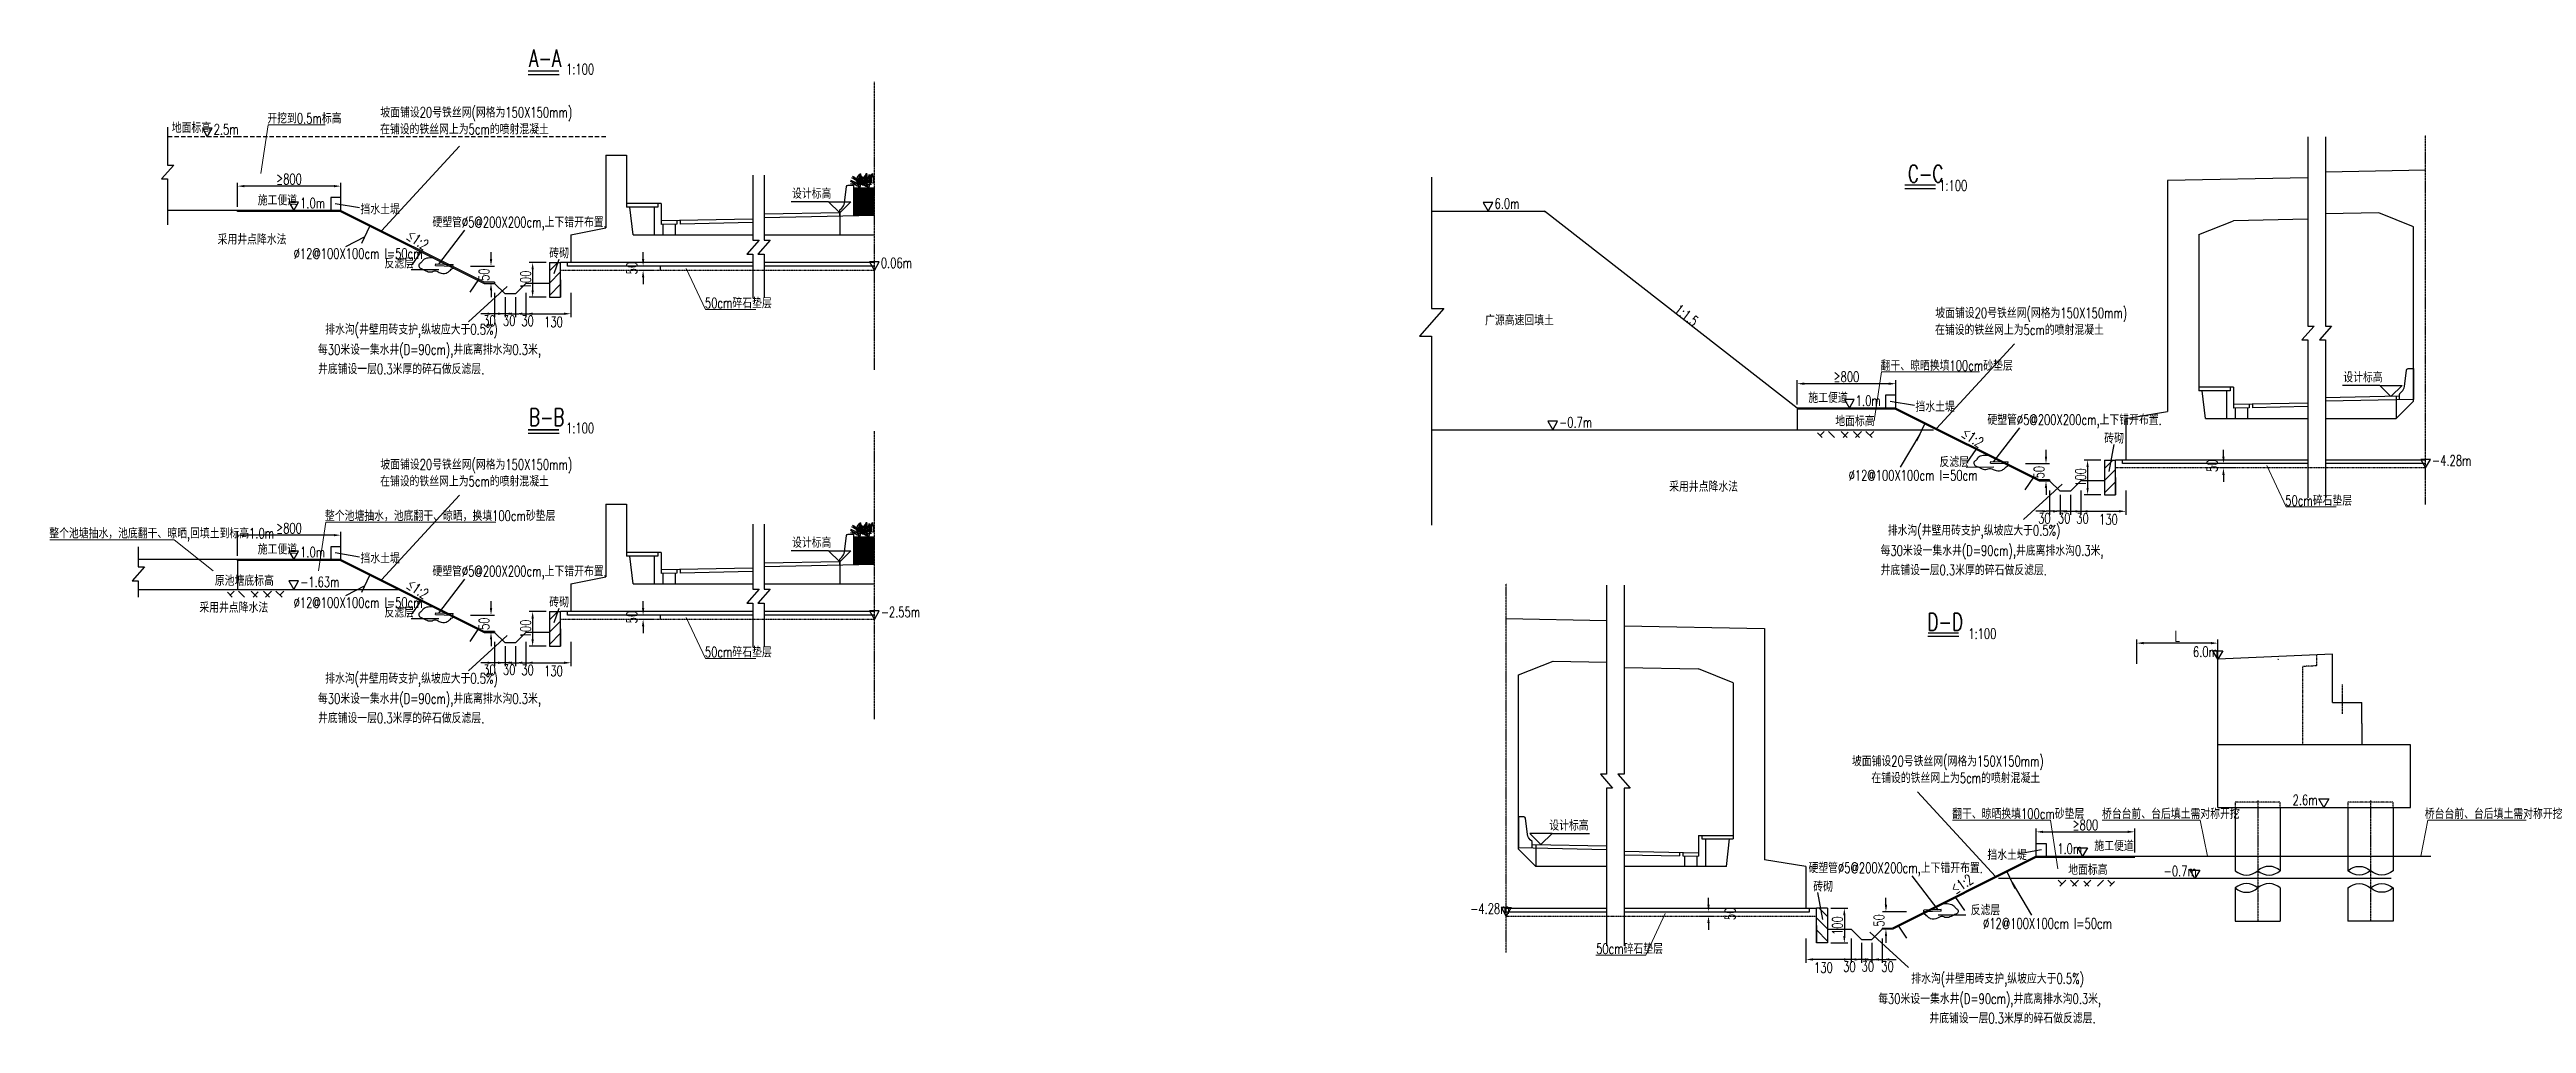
# Model space of a CAD drawing. Header units: millimetres. Extents: x -13998 to 787, y -12849 to 2859.
# Drawn here: x -13998 to -6859, y -11026 to -8218 of the extents above; entities that cross this region are included whole.
import ezdxf
from ezdxf.enums import TextEntityAlignment as Align

# ---------------------------------------------------------------- set-up
doc = ezdxf.new("R2010")
doc.units = ezdxf.units.MM
doc.header["$LTSCALE"] = 0.25
doc.header["$MEASUREMENT"] = 0
doc.linetypes.add('ACAD_ISO04W100', pattern=[30, 24, -3, 0, -3])
doc.linetypes.add('DASHED', pattern=[0.75, 0.5, -0.25])
for name, color, linetype in [('3', 3, 'Continuous'), ('C3', 3, 'Continuous'), ('DIM', 3, 'Continuous'), ('GJ', 4, 'Continuous'), ('GZ', 3, 'Continuous'), ('LG', 1, 'Continuous'), ('TEX文字', 7, 'Continuous'), ('中心线', 5, 'ACAD_ISO04W100'), ('填充', 8, 'Continuous'), ('文字', 7, 'Continuous'), ('次轮廓线', 7, 'Continuous'), ('虚线', 2, 'DASHED'), ('轮廓线', 1, 'Continuous')]:
    doc.layers.add(name, color=color, linetype=linetype)
doc.layers.add('引线', color=7, linetype='Continuous', lineweight=13)
doc.styles.get("Standard").update_dxf_attribs({"font": 'simplex1.shx', "width": 0.7, "bigfont": 'hztxt.shx'})
doc.dimstyles.new('10', dxfattribs={"dimscale": 10, "dimtxt": 3, "dimasz": 2, "dimexe": 1, "dimexo": 1, "dimgap": 0.5, "dimtad": 1, "dimdec": 1, "dimdsep": 46, "dimtxsty": 'Standard', "dimcen": 0.5, "dimadec": 0, "dimazin": 0, "dimtfac": 1, "dimtdec": 1, "dimtofl": 0, "dimtmove": 2, "dimatfit": 3, "dimfxl": 0, "dimtolj": 1, "dimtzin": 0, "dimarcsym": 0})

msp = doc.modelspace()

# ---------------------------------------------------------------- texts
at = {"layer": 'C3', "color": 0, "width": 0.7}
for rotation, p in [(326.282009, (-12972.28, -8762.05)), (326.282009, (-8490.63, -9331.62)), (326.282009, (-12972.28, -9768.35)), (33.717991, (-8504.54, -10654.71))]:
    msp.add_text('≤1:2', height=30, rotation=rotation, dxfattribs=at).set_placement(p)
at = {"layer": 'TEX文字', "linetype": 'Continuous', "width": 0.7}
for s, p in [('2.5m', (-13524.62, -8463.13)), ('1.0m', (-13275.46, -8675.72)), ('6.0m', (-9833.11, -8677.29)), ('0.06m', (-11601.96, -8848.31)), ('广源高速回填土', (-9860.37, -9013.34)), ('-0.7m', (-9646.97, -9307.85)), ('1.0m', (-8792, -9245.29)), ('-4.28m', (-7130.97, -9417.88)), ('1.0m', (-13275.46, -9682.02)), ('-1.63m', (-13275.46, -9768.01)), ('-2.55m', (-11601.96, -9854.61)), ('6.0m', (-7820.12, -9969.36)), ('2.6m', (-7532.95, -10396.47)), ('1.0m', (-8211.3, -10537.36)), ('-0.7m', (-7904.4, -10601.53)), ('-4.28m', (-9903.12, -10709.95))]:
    msp.add_text(s, height=30, dxfattribs=at).set_placement(p)
msp.add_text('1:1.5', height=30, rotation=321.615352, dxfattribs=at).set_placement((-9317.45, -8973.17))
at = {"layer": '文字', "width": 0.7}
for s, height, p in [('A-A', 50, (-12615.92, -8268.02)), ('1:100', 30, (-12509.09, -8289.69)), ('坡面铺设20号铁丝网(网格为150X150mm)', 30, (-13044.34, -8414.2)), ('地面标高', 30, (-13645.47, -8458.57)), ('在铺设的铁丝网上为5cm的喷射混凝土', 30, (-13045.12, -8462.62)), ('C-C', 50, (-8641.56, -8601.23)), ('施工便道', 30, (-13397.69, -8667.37)), ('1:100', 30, (-8551.59, -8625.13)), ('挡水土堤', 30, (-13101.6, -8693.22)), ('硬塑管%%c5@200X200cm,上下错开布置.', 30, (-12894.36, -8730.73)), ('%%C12@100X100cm l=50cm', 30, (-13294.29, -8821.34)), ('反滤层', 30, (-13032.38, -8849.55)), ('砖砌', 30, (-12557.4, -8820.15)), ('坡面铺设20号铁丝网(网格为150X150mm)', 30, (-8562.69, -8992.63)), ('每30米设一集水井(D=90cm),井底离排水沟0.3米,', 30, (-13224.09, -9098.05)), ('排水沟(井壁用砖支护,纵坡应大于0.5%)', 30, (-13203.36, -9039.87)), ('在铺设的铁丝网上为5cm的喷射混凝土', 30, (-8563.47, -9041.05)), ('井底铺设一层0.3米厚的碎石做反滤层.', 30, (-13224.09, -9154.08)), ('施工便道', 30, (-8928.57, -9236.94)), ('B-B', 50, (-12615.92, -9302.85)), ('地面标高', 30, (-8851.03, -9304.2)), ('挡水土堤', 30, (-8619.95, -9262.79)), ('硬塑管%%c5@200X200cm,上下错开布置.', 30, (-8412.71, -9300.3)), ('1:100', 30, (-12509.09, -9324.52)), ('砖砌', 30, (-8075.75, -9354.2)), ('坡面铺设20号铁丝网(网格为150X150mm)', 30, (-13044.34, -9429.36)), ('反滤层', 30, (-8550.73, -9422.13)), ('在铺设的铁丝网上为5cm的喷射混凝土', 30, (-13045.12, -9477.78)), ('%%C12@100X100cm l=50cm', 30, (-8812.63, -9460.7)), ('排水沟(井壁用砖支护,纵坡应大于0.5%)', 30, (-8699.71, -9619.38)), ('施工便道', 30, (-13397.69, -9673.67)), ('挡水土堤', 30, (-13101.6, -9699.52)), ('硬塑管%%c5@200X200cm,上下错开布置.', 30, (-12894.36, -9737.03)), ('每30米设一集水井(D=90cm),井底离排水沟0.3米,', 30, (-8720.44, -9677.56)), ('井底铺设一层0.3米厚的碎石做反滤层.', 30, (-8720.44, -9733.59)), ('原池塘底标高', 30, (-13521.47, -9764.36)), ('%%C12@100X100cm l=50cm', 30, (-13294.29, -9827.63)), ('反滤层', 30, (-13032.38, -9855.84)), ('砖砌', 30, (-12557.4, -9826.44)), ('D-D', 50, (-8585.11, -9893.3)), ('1:100', 30, (-8467.78, -9917.2)), ('排水沟(井壁用砖支护,纵坡应大于0.5%)', 30, (-13203.36, -10046.17)), ('每30米设一集水井(D=90cm),井底离排水沟0.3米,', 30, (-13224.09, -10104.35)), ('井底铺设一层0.3米厚的碎石做反滤层.', 30, (-13224.09, -10160.38)), ('坡面铺设20号铁丝网(网格为150X150mm)', 30, (-8802.96, -10284.69)), ('在铺设的铁丝网上为5cm的喷射混凝土', 30, (-8747.16, -10333.12)), ('硬塑管%%c5@200X200cm,上下错开布置.', 30, (-8928.27, -10592.37)), ('挡水土堤', 30, (-8412.57, -10554.86)), ('地面标高', 30, (-8179.84, -10597.88)), ('施工便道', 30, (-8104.29, -10529)), ('砖砌', 30, (-8914.28, -10646.27)), ('反滤层', 30, (-8460.63, -10714.19)), ('%%C12@100X100cm l=50cm', 30, (-8425.16, -10752.77)), ('排水沟(井壁用砖支护,纵坡应大于0.5%)', 30, (-8631.97, -10911.44)), ('每30米设一集水井(D=90cm),井底离排水沟0.3米,', 30, (-8727.44, -10969.63)), ('井底铺设一层0.3米厚的碎石做反滤层.', 30, (-8579.91, -11025.65))]:
    msp.add_text(s, height=height, dxfattribs=at).set_placement(p)
at = {"layer": '文字', "linetype": 'Continuous', "width": 0.7}
for s, p in [('开挖到0.5m标高', (-13370.07, -8431.42)), ('采用井点降水法', (-13513.34, -8780.38)), ('50cm碎石垫层', (-12108.9, -8963.88)), ('翻干、晾晒换填100cm砂垫层 ', (-8720.28, -9144.25)), ('采用井点降水法', (-9329.77, -9493.14)), ('整个池塘抽水，池底翻干、晾晒，换填100cm砂垫层 ', (-13204.02, -9577.27)), ('50cm碎石垫层', (-7554.1, -9533.44)), ('整个池塘抽水，池底翻干、晾晒,回填土到标高1.0m', (-13998.6, -9627.68)), ('采用井点降水法', (-13566.01, -9841.77)), ('50cm碎石垫层', (-12108.9, -9970.17)), ('翻干、晾晒换填100cm砂垫层 ', (-8514.01, -10436.32)), ('桥台台前、台后填土需对称开挖', (-8082.4, -10436.32)), ('桥台台前、台后填土需对称开挖', (-7151.93, -10436.32)), ('50cm碎石垫层', (-9540.3, -10825.51))]:
    msp.add_text(s, height=30, dxfattribs=at).set_placement(p)
at = {"layer": '文字', "width": 0.7}
for p in [(-11801.07, -8633.28), (-7330.09, -9162.84), (-11801.07, -9639.58), (-9618.6, -10454.91)]:
    msp.add_text('设计标高', height=30, dxfattribs=at).set_placement(p, align=Align.MIDDLE_CENTER)

# ---------------------------------------------------------------- blocks, each defined once
blk = doc.blocks.new('*D36')
at = {"layer": 'Defpoints', "color": 0, "ltscale": 100}
for p in [(-12624.9, -9898.5), (-12654.9, -9928.5), (-12624.9, -9986.1)]:
    blk.add_point(p, dxfattribs=at)
at = {"layer": 'DIM', "color": 0, "lineweight": -2, "ltscale": 100}
for p, q in [((-12674.9, -9986.1), (-12694.9, -9986.1)), ((-12654.9, -9938.5), (-12654.9, -9996.1)), ((-12624.9, -9926.1), (-12624.9, -9996.1)), ((-12604.9, -9986.1), (-12584.9, -9986.1))]:
    blk.add_line(p, q, dxfattribs=at)
at = {"layer": 'DIM', "color": 0, "ltscale": 100}
for points in [[(-12674.9, -9982.7), (-12674.9, -9989.4), (-12654.9, -9986.1)], [(-12604.9, -9982.7), (-12604.9, -9989.4), (-12624.9, -9986.1)]]:
    blk.add_solid(points, dxfattribs=at)
at = {"layer": 'DIM', "color": 0, "ltscale": 100, "insert": (-12619.9, -10006.6), "char_height": 30, "attachment_point": 5}
blk.add_mtext('\\A1;30', dxfattribs=at)
blk = doc.blocks.new('*D37')
at = {"layer": 'Defpoints', "color": 0, "ltscale": 100}
for p in [(-12556.8, -9838.5), (-12605.4, -9938.5), (-12556.8, -9938.5)]:
    blk.add_point(p, dxfattribs=at)
at = {"layer": 'DIM', "color": 0, "lineweight": -2, "ltscale": 100}
for p, q in [((-12566.8, -9838.5), (-12615.4, -9838.5)), ((-12605.4, -9858.5), (-12605.4, -9918.5)), ((-12566.8, -9938.5), (-12615.4, -9938.5))]:
    blk.add_line(p, q, dxfattribs=at)
at = {"layer": 'DIM', "color": 0, "ltscale": 100}
for points in [[(-12608.8, -9858.5), (-12602.1, -9858.5), (-12605.4, -9838.5)], [(-12608.8, -9918.5), (-12602.1, -9918.5), (-12605.4, -9938.5)]]:
    blk.add_solid(points, dxfattribs=at)
at = {"layer": 'DIM', "color": 0, "ltscale": 100, "insert": (-12625.4, -9888.5), "char_height": 30, "attachment_point": 5, "rotation": 90}
blk.add_mtext('\\A1;100', dxfattribs=at)
blk = doc.blocks.new('*D38')
at = {"layer": 'Defpoints', "color": 0, "ltscale": 100}
for p in [(-12494.9, -9838.5), (-12624.9, -9898.5), (-12494.9, -9986.1)]:
    blk.add_point(p, dxfattribs=at)
at = {"layer": 'DIM', "color": 0, "lineweight": -2, "ltscale": 100}
for p, q in [((-12624.9, -9926.1), (-12624.9, -9996.1)), ((-12604.9, -9986.1), (-12514.9, -9986.1)), ((-12494.9, -9926.1), (-12494.9, -9996.1))]:
    blk.add_line(p, q, dxfattribs=at)
at = {"layer": 'DIM', "color": 0, "ltscale": 100}
for points in [[(-12604.9, -9982.7), (-12604.9, -9989.4), (-12624.9, -9986.1)], [(-12514.9, -9982.7), (-12514.9, -9989.4), (-12494.9, -9986.1)]]:
    blk.add_solid(points, dxfattribs=at)
at = {"layer": 'DIM', "color": 0, "ltscale": 100, "insert": (-12545.2, -10009.6), "char_height": 30, "attachment_point": 5}
blk.add_mtext('\\A1;130', dxfattribs=at)
blk = doc.blocks.new('*D39')
at = {"layer": 'Defpoints', "color": 0, "ltscale": 100}
for p in [(-12684.9, -9928.5), (-12654.9, -9928.5), (-12654.9, -9986.1)]:
    blk.add_point(p, dxfattribs=at)
at = {"layer": 'DIM', "color": 0, "lineweight": -2, "ltscale": 100}
for p, q in [((-12704.9, -9986.1), (-12724.9, -9986.1)), ((-12684.9, -9938.5), (-12684.9, -9996.1)), ((-12654.9, -9938.5), (-12654.9, -9996.1)), ((-12634.9, -9986.1), (-12614.9, -9986.1))]:
    blk.add_line(p, q, dxfattribs=at)
at = {"layer": 'DIM', "color": 0, "ltscale": 100}
for points in [[(-12704.9, -9982.7), (-12704.9, -9989.4), (-12684.9, -9986.1)], [(-12634.9, -9982.7), (-12634.9, -9989.4), (-12654.9, -9986.1)]]:
    blk.add_solid(points, dxfattribs=at)
at = {"layer": 'DIM', "color": 0, "ltscale": 100, "insert": (-12673.1, -10006.1), "char_height": 30, "attachment_point": 5}
blk.add_mtext('\\A1;30', dxfattribs=at)
blk = doc.blocks.new('*D40')
at = {"layer": 'Defpoints', "color": 0, "ltscale": 100}
for p in [(-12714.9, -9898.5), (-12684.9, -9928.5), (-12684.9, -9986.1)]:
    blk.add_point(p, dxfattribs=at)
at = {"layer": 'DIM', "color": 0, "lineweight": -2, "ltscale": 100}
for p, q in [((-12734.9, -9986.1), (-12754.9, -9986.1)), ((-12714.9, -9926.1), (-12714.9, -9996.1)), ((-12684.9, -9938.5), (-12684.9, -9996.1)), ((-12664.9, -9986.1), (-12644.9, -9986.1))]:
    blk.add_line(p, q, dxfattribs=at)
at = {"layer": 'DIM', "color": 0, "ltscale": 100}
for points in [[(-12734.9, -9982.7), (-12734.9, -9989.4), (-12714.9, -9986.1)], [(-12664.9, -9982.7), (-12664.9, -9989.4), (-12684.9, -9986.1)]]:
    blk.add_solid(points, dxfattribs=at)
at = {"layer": 'DIM', "color": 0, "ltscale": 100, "insert": (-12730, -10006.6), "char_height": 30, "attachment_point": 5}
blk.add_mtext('\\A1;30', dxfattribs=at)
blk = doc.blocks.new('*D41')
at = {"layer": 'Defpoints', "color": 0, "ltscale": 100}
for p in [(-12794.9, -9848.5), (-12725.4, -9848.5), (-12744.9, -9898.5)]:
    blk.add_point(p, dxfattribs=at)
at = {"layer": 'DIM', "color": 0, "lineweight": -2, "ltscale": 100}
for p, q in [((-12784.9, -9848.5), (-12715.4, -9848.5)), ((-12725.4, -9828.5), (-12725.4, -9808.5)), ((-12734.9, -9898.5), (-12715.4, -9898.5)), ((-12725.4, -9918.5), (-12725.4, -9938.5))]:
    blk.add_line(p, q, dxfattribs=at)
at = {"layer": 'DIM', "color": 0, "ltscale": 100}
for points in [[(-12728.7, -9828.5), (-12722, -9828.5), (-12725.4, -9848.5)], [(-12728.7, -9918.5), (-12722, -9918.5), (-12725.4, -9898.5)]]:
    blk.add_solid(points, dxfattribs=at)
at = {"layer": 'DIM', "color": 0, "ltscale": 100, "insert": (-12745.4, -9873.5), "char_height": 30, "attachment_point": 5, "rotation": 90}
blk.add_mtext('\\A1;50', dxfattribs=at)
blk = doc.blocks.new('*D35')
at = {"layer": 'Defpoints', "color": 0, "ltscale": 100}
for p in [(-13456.4, -9618.2), (-13456.4, -9691.4), (-13158.4, -9688.4)]:
    blk.add_point(p, dxfattribs=at)
at = {"layer": 'DIM', "color": 0, "lineweight": -2, "ltscale": 100}
for p, q in [((-13456.4, -9678.2), (-13456.4, -9608.2)), ((-13178.4, -9618.2), (-13436.4, -9618.2)), ((-13158.4, -9678.2), (-13158.4, -9608.2))]:
    blk.add_line(p, q, dxfattribs=at)
at = {"layer": 'DIM', "color": 0, "ltscale": 100}
for points in [[(-13436.4, -9614.9), (-13436.4, -9621.5), (-13456.4, -9618.2)], [(-13178.4, -9614.9), (-13178.4, -9621.5), (-13158.4, -9618.2)]]:
    blk.add_solid(points, dxfattribs=at)
at = {"layer": 'DIM', "color": 0, "ltscale": 100, "insert": (-13307.4, -9598.2), "char_height": 30, "attachment_point": 5}
blk.add_mtext('\\A1;≥800', dxfattribs=at)
blk = doc.blocks.new('*D34')
at = {"layer": 'Defpoints', "color": 0, "ltscale": 100}
for p in [(-12248.2, -9848.5), (-12287.1, -9861), (-12248.2, -9861)]:
    blk.add_point(p, dxfattribs=at)
at = {"layer": 'DIM', "color": 0, "lineweight": -2, "ltscale": 100}
for p, q in [((-12258.2, -9848.5), (-12297.1, -9848.5)), ((-12287.1, -9828.5), (-12287.1, -9808.5)), ((-12258.2, -9861), (-12297.1, -9861)), ((-12287.1, -9881), (-12287.1, -9901))]:
    blk.add_line(p, q, dxfattribs=at)
at = {"layer": 'DIM', "color": 0, "ltscale": 100}
for points in [[(-12290.4, -9828.5), (-12283.7, -9828.5), (-12287.1, -9848.5)], [(-12290.4, -9881), (-12283.7, -9881), (-12287.1, -9861)]]:
    blk.add_solid(points, dxfattribs=at)
at = {"layer": 'DIM', "color": 0, "ltscale": 100, "insert": (-12319.6, -9854.8), "char_height": 30, "attachment_point": 5, "rotation": 90}
blk.add_mtext('\\A1;50', dxfattribs=at)
blk = doc.blocks.new('*D44')
at = {"layer": 'Defpoints', "color": 0, "ltscale": 100}
for p in [(-12654.9, -8922.2), (-12624.9, -8892.2), (-12624.9, -8979.8)]:
    blk.add_point(p, dxfattribs=at)
at = {"layer": 'DIM', "color": 0, "lineweight": -2, "ltscale": 100}
for p, q in [((-12624.9, -8919.8), (-12624.9, -8989.8)), ((-12674.9, -8979.8), (-12694.9, -8979.8)), ((-12654.9, -8932.2), (-12654.9, -8989.8)), ((-12604.9, -8979.8), (-12584.9, -8979.8))]:
    blk.add_line(p, q, dxfattribs=at)
at = {"layer": 'DIM', "color": 0, "ltscale": 100}
for points in [[(-12674.9, -8976.5), (-12674.9, -8983.1), (-12654.9, -8979.8)], [(-12604.9, -8976.5), (-12604.9, -8983.1), (-12624.9, -8979.8)]]:
    blk.add_solid(points, dxfattribs=at)
at = {"layer": 'DIM', "color": 0, "ltscale": 100, "insert": (-12619.9, -9000.3), "char_height": 30, "attachment_point": 5}
blk.add_mtext('\\A1;30', dxfattribs=at)
blk = doc.blocks.new('*D45')
at = {"layer": 'Defpoints', "color": 0, "ltscale": 100}
for p in [(-12556.8, -8832.2), (-12605.4, -8932.2), (-12556.8, -8932.2)]:
    blk.add_point(p, dxfattribs=at)
at = {"layer": 'DIM', "color": 0, "lineweight": -2, "ltscale": 100}
for p, q in [((-12566.8, -8832.2), (-12615.4, -8832.2)), ((-12605.4, -8852.2), (-12605.4, -8912.2)), ((-12566.8, -8932.2), (-12615.4, -8932.2))]:
    blk.add_line(p, q, dxfattribs=at)
at = {"layer": 'DIM', "color": 0, "ltscale": 100}
for points in [[(-12608.8, -8852.2), (-12602.1, -8852.2), (-12605.4, -8832.2)], [(-12608.8, -8912.2), (-12602.1, -8912.2), (-12605.4, -8932.2)]]:
    blk.add_solid(points, dxfattribs=at)
at = {"layer": 'DIM', "color": 0, "ltscale": 100, "insert": (-12625.4, -8882.2), "char_height": 30, "attachment_point": 5, "rotation": 90}
blk.add_mtext('\\A1;100', dxfattribs=at)
blk = doc.blocks.new('*D46')
at = {"layer": 'Defpoints', "color": 0, "ltscale": 100}
for p in [(-12494.9, -8832.2), (-12624.9, -8892.2), (-12494.9, -8979.8)]:
    blk.add_point(p, dxfattribs=at)
at = {"layer": 'DIM', "color": 0, "lineweight": -2, "ltscale": 100}
for p, q in [((-12624.9, -8919.8), (-12624.9, -8989.8)), ((-12494.9, -8919.8), (-12494.9, -8989.8)), ((-12604.9, -8979.8), (-12514.9, -8979.8))]:
    blk.add_line(p, q, dxfattribs=at)
at = {"layer": 'DIM', "color": 0, "ltscale": 100}
for points in [[(-12604.9, -8976.5), (-12604.9, -8983.1), (-12624.9, -8979.8)], [(-12514.9, -8976.5), (-12514.9, -8983.1), (-12494.9, -8979.8)]]:
    blk.add_solid(points, dxfattribs=at)
at = {"layer": 'DIM', "color": 0, "ltscale": 100, "insert": (-12545.2, -9003.3), "char_height": 30, "attachment_point": 5}
blk.add_mtext('\\A1;130', dxfattribs=at)
blk = doc.blocks.new('*D47')
at = {"layer": 'Defpoints', "color": 0, "ltscale": 100}
for p in [(-12684.9, -8922.2), (-12654.9, -8922.2), (-12654.9, -8979.8)]:
    blk.add_point(p, dxfattribs=at)
at = {"layer": 'DIM', "color": 0, "lineweight": -2, "ltscale": 100}
for p, q in [((-12704.9, -8979.8), (-12724.9, -8979.8)), ((-12684.9, -8932.2), (-12684.9, -8989.8)), ((-12654.9, -8932.2), (-12654.9, -8989.8)), ((-12634.9, -8979.8), (-12614.9, -8979.8))]:
    blk.add_line(p, q, dxfattribs=at)
at = {"layer": 'DIM', "color": 0, "ltscale": 100}
for points in [[(-12704.9, -8976.5), (-12704.9, -8983.1), (-12684.9, -8979.8)], [(-12634.9, -8976.5), (-12634.9, -8983.1), (-12654.9, -8979.8)]]:
    blk.add_solid(points, dxfattribs=at)
at = {"layer": 'DIM', "color": 0, "ltscale": 100, "insert": (-12673.1, -8999.8), "char_height": 30, "attachment_point": 5}
blk.add_mtext('\\A1;30', dxfattribs=at)
blk = doc.blocks.new('*D48')
at = {"layer": 'Defpoints', "color": 0, "ltscale": 100}
for p in [(-12714.9, -8892.2), (-12684.9, -8922.2), (-12684.9, -8979.8)]:
    blk.add_point(p, dxfattribs=at)
at = {"layer": 'DIM', "color": 0, "lineweight": -2, "ltscale": 100}
for p, q in [((-12714.9, -8919.8), (-12714.9, -8989.8)), ((-12734.9, -8979.8), (-12754.9, -8979.8)), ((-12684.9, -8932.2), (-12684.9, -8989.8)), ((-12664.9, -8979.8), (-12644.9, -8979.8))]:
    blk.add_line(p, q, dxfattribs=at)
at = {"layer": 'DIM', "color": 0, "ltscale": 100}
for points in [[(-12734.9, -8976.5), (-12734.9, -8983.1), (-12714.9, -8979.8)], [(-12664.9, -8976.5), (-12664.9, -8983.1), (-12684.9, -8979.8)]]:
    blk.add_solid(points, dxfattribs=at)
at = {"layer": 'DIM', "color": 0, "ltscale": 100, "insert": (-12730, -9000.3), "char_height": 30, "attachment_point": 5}
blk.add_mtext('\\A1;30', dxfattribs=at)
blk = doc.blocks.new('*D49')
at = {"layer": 'Defpoints', "color": 0, "ltscale": 100}
for p in [(-12794.9, -8842.2), (-12725.4, -8842.2), (-12744.9, -8892.2)]:
    blk.add_point(p, dxfattribs=at)
at = {"layer": 'DIM', "color": 0, "lineweight": -2, "ltscale": 100}
for p, q in [((-12784.9, -8842.2), (-12715.4, -8842.2)), ((-12725.4, -8822.2), (-12725.4, -8802.2)), ((-12734.9, -8892.2), (-12715.4, -8892.2)), ((-12725.4, -8912.2), (-12725.4, -8932.2))]:
    blk.add_line(p, q, dxfattribs=at)
at = {"layer": 'DIM', "color": 0, "ltscale": 100}
for points in [[(-12728.7, -8822.2), (-12722, -8822.2), (-12725.4, -8842.2)], [(-12728.7, -8912.2), (-12722, -8912.2), (-12725.4, -8892.2)]]:
    blk.add_solid(points, dxfattribs=at)
at = {"layer": 'DIM', "color": 0, "ltscale": 100, "insert": (-12745.4, -8867.2), "char_height": 30, "attachment_point": 5, "rotation": 90}
blk.add_mtext('\\A1;50', dxfattribs=at)
blk = doc.blocks.new('*D42')
at = {"layer": 'Defpoints', "color": 0, "ltscale": 100}
for p in [(-13456.4, -8611.9), (-13456.4, -8685.1), (-13158.4, -8682.1)]:
    blk.add_point(p, dxfattribs=at)
at = {"layer": 'DIM', "color": 0, "lineweight": -2, "ltscale": 100}
for p, q in [((-13456.4, -8671.9), (-13456.4, -8601.9)), ((-13178.4, -8611.9), (-13436.4, -8611.9)), ((-13158.4, -8671.9), (-13158.4, -8601.9))]:
    blk.add_line(p, q, dxfattribs=at)
at = {"layer": 'DIM', "color": 0, "ltscale": 100}
for points in [[(-13436.4, -8608.6), (-13436.4, -8615.2), (-13456.4, -8611.9)], [(-13178.4, -8608.6), (-13178.4, -8615.2), (-13158.4, -8611.9)]]:
    blk.add_solid(points, dxfattribs=at)
at = {"layer": 'DIM', "color": 0, "ltscale": 100, "insert": (-13307.4, -8591.9), "char_height": 30, "attachment_point": 5}
blk.add_mtext('\\A1;≥800', dxfattribs=at)
blk = doc.blocks.new('*D43')
at = {"layer": 'Defpoints', "color": 0, "ltscale": 100}
for p in [(-12248.2, -8842.2), (-12287.1, -8854.7), (-12248.2, -8854.7)]:
    blk.add_point(p, dxfattribs=at)
at = {"layer": 'DIM', "color": 0, "lineweight": -2, "ltscale": 100}
for p, q in [((-12258.2, -8842.2), (-12297.1, -8842.2)), ((-12287.1, -8822.2), (-12287.1, -8802.2)), ((-12258.2, -8854.7), (-12297.1, -8854.7)), ((-12287.1, -8874.7), (-12287.1, -8894.7))]:
    blk.add_line(p, q, dxfattribs=at)
at = {"layer": 'DIM', "color": 0, "ltscale": 100}
for points in [[(-12290.4, -8822.2), (-12283.7, -8822.2), (-12287.1, -8842.2)], [(-12290.4, -8874.7), (-12283.7, -8874.7), (-12287.1, -8854.7)]]:
    blk.add_solid(points, dxfattribs=at)
at = {"layer": 'DIM', "color": 0, "ltscale": 100, "insert": (-12319.6, -8848.5), "char_height": 30, "attachment_point": 5, "rotation": 90}
blk.add_mtext('\\A1;50', dxfattribs=at)
blk = doc.blocks.new('*D1')
at = {"layer": 'Defpoints', "color": 0, "ltscale": 100}
for p in [(-8173.2, -9491.8), (-8143.2, -9461.8), (-8143.2, -9549.4)]:
    blk.add_point(p, dxfattribs=at)
at = {"layer": 'DIM', "color": 0, "lineweight": -2, "ltscale": 100}
for p, q in [((-8143.2, -9489.4), (-8143.2, -9559.4)), ((-8193.2, -9549.4), (-8213.2, -9549.4)), ((-8173.2, -9501.8), (-8173.2, -9559.4)), ((-8123.2, -9549.4), (-8103.2, -9549.4))]:
    blk.add_line(p, q, dxfattribs=at)
at = {"layer": 'DIM', "color": 0, "ltscale": 100}
for points in [[(-8193.2, -9546), (-8193.2, -9552.7), (-8173.2, -9549.4)], [(-8123.2, -9546), (-8123.2, -9552.7), (-8143.2, -9549.4)]]:
    blk.add_solid(points, dxfattribs=at)
at = {"layer": 'DIM', "color": 0, "ltscale": 100, "insert": (-8138.3, -9569.9), "char_height": 30, "attachment_point": 5}
blk.add_mtext('\\A1;30', dxfattribs=at)
blk = doc.blocks.new('*D2')
at = {"layer": 'Defpoints', "color": 0, "ltscale": 100}
for p in [(-8075.2, -9401.8), (-8123.8, -9501.8), (-8075.2, -9501.8)]:
    blk.add_point(p, dxfattribs=at)
at = {"layer": 'DIM', "color": 0, "lineweight": -2, "ltscale": 100}
for p, q in [((-8085.2, -9401.8), (-8133.8, -9401.8)), ((-8123.8, -9421.8), (-8123.8, -9481.8)), ((-8085.2, -9501.8), (-8133.8, -9501.8))]:
    blk.add_line(p, q, dxfattribs=at)
at = {"layer": 'DIM', "color": 0, "ltscale": 100}
for points in [[(-8127.1, -9421.8), (-8120.5, -9421.8), (-8123.8, -9401.8)], [(-8127.1, -9481.8), (-8120.5, -9481.8), (-8123.8, -9501.8)]]:
    blk.add_solid(points, dxfattribs=at)
at = {"layer": 'DIM', "color": 0, "ltscale": 100, "insert": (-8143.8, -9451.8), "char_height": 30, "attachment_point": 5, "rotation": 90}
blk.add_mtext('\\A1;100', dxfattribs=at)
blk = doc.blocks.new('*D3')
at = {"layer": 'Defpoints', "color": 0, "ltscale": 100}
for p in [(-8013.2, -9401.8), (-8143.2, -9461.8), (-8013.2, -9549.4)]:
    blk.add_point(p, dxfattribs=at)
at = {"layer": 'DIM', "color": 0, "lineweight": -2, "ltscale": 100}
for p, q in [((-8143.2, -9489.4), (-8143.2, -9559.4)), ((-8013.2, -9489.4), (-8013.2, -9559.4)), ((-8123.2, -9549.4), (-8033.2, -9549.4))]:
    blk.add_line(p, q, dxfattribs=at)
at = {"layer": 'DIM', "color": 0, "ltscale": 100}
for points in [[(-8123.2, -9546), (-8123.2, -9552.7), (-8143.2, -9549.4)], [(-8033.2, -9546), (-8033.2, -9552.7), (-8013.2, -9549.4)]]:
    blk.add_solid(points, dxfattribs=at)
at = {"layer": 'DIM', "color": 0, "ltscale": 100, "insert": (-8063.6, -9572.9), "char_height": 30, "attachment_point": 5}
blk.add_mtext('\\A1;130', dxfattribs=at)
blk = doc.blocks.new('*D4')
at = {"layer": 'Defpoints', "color": 0, "ltscale": 100}
for p in [(-8203.2, -9491.8), (-8173.2, -9491.8), (-8173.2, -9549.4)]:
    blk.add_point(p, dxfattribs=at)
at = {"layer": 'DIM', "color": 0, "lineweight": -2, "ltscale": 100}
for p, q in [((-8223.2, -9549.4), (-8243.2, -9549.4)), ((-8203.2, -9501.8), (-8203.2, -9559.4)), ((-8173.2, -9501.8), (-8173.2, -9559.4)), ((-8153.2, -9549.4), (-8133.2, -9549.4))]:
    blk.add_line(p, q, dxfattribs=at)
at = {"layer": 'DIM', "color": 0, "ltscale": 100}
for points in [[(-8223.2, -9546), (-8223.2, -9552.7), (-8203.2, -9549.4)], [(-8153.2, -9546), (-8153.2, -9552.7), (-8173.2, -9549.4)]]:
    blk.add_solid(points, dxfattribs=at)
at = {"layer": 'DIM', "color": 0, "ltscale": 100, "insert": (-8191.4, -9569.3), "char_height": 30, "attachment_point": 5}
blk.add_mtext('\\A1;30', dxfattribs=at)
blk = doc.blocks.new('*D5')
at = {"layer": 'Defpoints', "color": 0, "ltscale": 100}
for p in [(-8233.2, -9461.8), (-8203.2, -9491.8), (-8203.2, -9549.4)]:
    blk.add_point(p, dxfattribs=at)
at = {"layer": 'DIM', "color": 0, "lineweight": -2, "ltscale": 100}
for p, q in [((-8233.2, -9489.4), (-8233.2, -9559.4)), ((-8253.2, -9549.4), (-8273.2, -9549.4)), ((-8203.2, -9501.8), (-8203.2, -9559.4)), ((-8183.2, -9549.4), (-8163.2, -9549.4))]:
    blk.add_line(p, q, dxfattribs=at)
at = {"layer": 'DIM', "color": 0, "ltscale": 100}
for points in [[(-8253.2, -9546), (-8253.2, -9552.7), (-8233.2, -9549.4)], [(-8183.2, -9546), (-8183.2, -9552.7), (-8203.2, -9549.4)]]:
    blk.add_solid(points, dxfattribs=at)
at = {"layer": 'DIM', "color": 0, "ltscale": 100, "insert": (-8248.4, -9569.9), "char_height": 30, "attachment_point": 5}
blk.add_mtext('\\A1;30', dxfattribs=at)
blk = doc.blocks.new('*D6')
at = {"layer": 'Defpoints', "color": 0, "ltscale": 100}
for p in [(-8313.2, -9411.8), (-8243.7, -9411.8), (-8263.2, -9461.8)]:
    blk.add_point(p, dxfattribs=at)
at = {"layer": 'DIM', "color": 0, "lineweight": -2, "ltscale": 100}
for p, q in [((-8303.2, -9411.8), (-8233.7, -9411.8)), ((-8243.7, -9391.8), (-8243.7, -9371.8)), ((-8253.2, -9461.8), (-8233.7, -9461.8)), ((-8243.7, -9481.8), (-8243.7, -9501.8))]:
    blk.add_line(p, q, dxfattribs=at)
at = {"layer": 'DIM', "color": 0, "ltscale": 100}
for points in [[(-8247.1, -9391.8), (-8240.4, -9391.8), (-8243.7, -9411.8)], [(-8247.1, -9481.8), (-8240.4, -9481.8), (-8243.7, -9461.8)]]:
    blk.add_solid(points, dxfattribs=at)
at = {"layer": 'DIM', "color": 0, "ltscale": 100, "insert": (-8263.7, -9436.8), "char_height": 30, "attachment_point": 5, "rotation": 90}
blk.add_mtext('\\A1;50', dxfattribs=at)
blk = doc.blocks.new('*D7')
at = {"layer": 'Defpoints', "color": 0, "ltscale": 100}
for p in [(-8960.6, -9181.5), (-8960.6, -9254.7), (-8676.7, -9251.7)]:
    blk.add_point(p, dxfattribs=at)
at = {"layer": 'DIM', "color": 0, "lineweight": -2, "ltscale": 100}
for p, q in [((-8960.6, -9241.5), (-8960.6, -9171.5)), ((-8696.7, -9181.5), (-8940.6, -9181.5)), ((-8676.7, -9241.5), (-8676.7, -9171.5))]:
    blk.add_line(p, q, dxfattribs=at)
at = {"layer": 'DIM', "color": 0, "ltscale": 100}
for points in [[(-8940.6, -9178.1), (-8940.6, -9184.8), (-8960.6, -9181.5)], [(-8696.7, -9178.1), (-8696.7, -9184.8), (-8676.7, -9181.5)]]:
    blk.add_solid(points, dxfattribs=at)
at = {"layer": 'DIM', "color": 0, "ltscale": 100, "insert": (-8818.7, -9161.5), "char_height": 30, "attachment_point": 5}
blk.add_mtext('\\A1;≥800', dxfattribs=at)
blk = doc.blocks.new('*D9')
at = {"layer": 'Defpoints', "color": 0, "ltscale": 100}
for p in [(-7693.4, -9411.8), (-7732.3, -9424.3), (-7693.4, -9424.3)]:
    blk.add_point(p, dxfattribs=at)
at = {"layer": 'DIM', "color": 0, "lineweight": -2, "ltscale": 100}
for p, q in [((-7703.4, -9411.8), (-7742.3, -9411.8)), ((-7732.3, -9391.8), (-7732.3, -9371.8)), ((-7703.4, -9424.3), (-7742.3, -9424.3)), ((-7732.3, -9444.3), (-7732.3, -9464.3))]:
    blk.add_line(p, q, dxfattribs=at)
at = {"layer": 'DIM', "color": 0, "ltscale": 100}
for points in [[(-7735.6, -9391.8), (-7728.9, -9391.8), (-7732.3, -9411.8)], [(-7735.6, -9444.3), (-7728.9, -9444.3), (-7732.3, -9424.3)]]:
    blk.add_solid(points, dxfattribs=at)
at = {"layer": 'DIM', "color": 0, "ltscale": 100, "insert": (-7764.8, -9418), "char_height": 30, "attachment_point": 5, "rotation": 90}
blk.add_mtext('\\A1;50', dxfattribs=at)
blk = doc.blocks.new('*D50')
at = {"layer": 'Defpoints', "color": 0, "ltscale": 100}
for p in [(-8805.5, -10753.9), (-8805.5, -10841.4), (-8775.5, -10783.9)]:
    blk.add_point(p, dxfattribs=at)
at = {"layer": 'DIM', "color": 0, "lineweight": -2, "ltscale": 100}
for p, q in [((-8825.5, -10841.4), (-8845.5, -10841.4)), ((-8805.5, -10781.4), (-8805.5, -10851.4)), ((-8775.5, -10793.9), (-8775.5, -10851.4)), ((-8755.5, -10841.4), (-8735.5, -10841.4))]:
    blk.add_line(p, q, dxfattribs=at)
at = {"layer": 'DIM', "color": 0, "ltscale": 100}
for points in [[(-8825.5, -10838.1), (-8825.5, -10844.8), (-8805.5, -10841.4)], [(-8755.5, -10838.1), (-8755.5, -10844.8), (-8775.5, -10841.4)]]:
    blk.add_solid(points, dxfattribs=at)
at = {"layer": 'DIM', "color": 0, "ltscale": 100, "insert": (-8810.4, -10861.9), "char_height": 30, "attachment_point": 5}
blk.add_mtext('\\A1;30', dxfattribs=at)
blk = doc.blocks.new('*D51')
at = {"layer": 'Defpoints', "color": 0, "ltscale": 100}
for p in [(-8873.5, -10693.9), (-8873.5, -10793.9), (-8824.9, -10793.9)]:
    blk.add_point(p, dxfattribs=at)
at = {"layer": 'DIM', "color": 0, "lineweight": -2, "ltscale": 100}
for p, q in [((-8863.5, -10693.9), (-8814.9, -10693.9)), ((-8824.9, -10713.9), (-8824.9, -10773.9)), ((-8863.5, -10793.9), (-8814.9, -10793.9))]:
    blk.add_line(p, q, dxfattribs=at)
at = {"layer": 'DIM', "color": 0, "ltscale": 100}
for points in [[(-8828.2, -10713.9), (-8821.6, -10713.9), (-8824.9, -10693.9)], [(-8828.2, -10773.9), (-8821.6, -10773.9), (-8824.9, -10793.9)]]:
    blk.add_solid(points, dxfattribs=at)
at = {"layer": 'DIM', "color": 0, "ltscale": 100, "insert": (-8844.9, -10743.9), "char_height": 30, "attachment_point": 5, "rotation": 90}
blk.add_mtext('\\A1;100', dxfattribs=at)
blk = doc.blocks.new('*D52')
at = {"layer": 'Defpoints', "color": 0, "ltscale": 100}
for p in [(-8935.5, -10693.9), (-8805.5, -10753.9), (-8935.5, -10841.4)]:
    blk.add_point(p, dxfattribs=at)
at = {"layer": 'DIM', "color": 0, "lineweight": -2, "ltscale": 100}
for p, q in [((-8935.5, -10781.4), (-8935.5, -10851.4)), ((-8825.5, -10841.4), (-8915.5, -10841.4)), ((-8805.5, -10781.4), (-8805.5, -10851.4))]:
    blk.add_line(p, q, dxfattribs=at)
at = {"layer": 'DIM', "color": 0, "ltscale": 100}
for points in [[(-8915.5, -10838.1), (-8915.5, -10844.8), (-8935.5, -10841.4)], [(-8825.5, -10838.1), (-8825.5, -10844.8), (-8805.5, -10841.4)]]:
    blk.add_solid(points, dxfattribs=at)
at = {"layer": 'DIM', "color": 0, "ltscale": 100, "insert": (-8885.1, -10864.9), "char_height": 30, "attachment_point": 5}
blk.add_mtext('\\A1;130', dxfattribs=at)
blk = doc.blocks.new('*D53')
at = {"layer": 'Defpoints', "color": 0, "ltscale": 100}
for p in [(-8775.5, -10783.9), (-8775.5, -10841.4), (-8745.5, -10783.9)]:
    blk.add_point(p, dxfattribs=at)
at = {"layer": 'DIM', "color": 0, "lineweight": -2, "ltscale": 100}
for p, q in [((-8795.5, -10841.4), (-8815.5, -10841.4)), ((-8775.5, -10793.9), (-8775.5, -10851.4)), ((-8745.5, -10793.9), (-8745.5, -10851.4)), ((-8725.5, -10841.4), (-8705.5, -10841.4))]:
    blk.add_line(p, q, dxfattribs=at)
at = {"layer": 'DIM', "color": 0, "ltscale": 100}
for points in [[(-8795.5, -10838.1), (-8795.5, -10844.8), (-8775.5, -10841.4)], [(-8725.5, -10838.1), (-8725.5, -10844.8), (-8745.5, -10841.4)]]:
    blk.add_solid(points, dxfattribs=at)
at = {"layer": 'DIM', "color": 0, "ltscale": 100, "insert": (-8757.3, -10861.4), "char_height": 30, "attachment_point": 5}
blk.add_mtext('\\A1;30', dxfattribs=at)
blk = doc.blocks.new('*D54')
at = {"layer": 'Defpoints', "color": 0, "ltscale": 100}
for p in [(-8715.5, -10753.9), (-8745.5, -10783.9), (-8745.5, -10841.4)]:
    blk.add_point(p, dxfattribs=at)
at = {"layer": 'DIM', "color": 0, "lineweight": -2, "ltscale": 100}
for p, q in [((-8765.5, -10841.4), (-8785.5, -10841.4)), ((-8745.5, -10793.9), (-8745.5, -10851.4)), ((-8715.5, -10781.4), (-8715.5, -10851.4)), ((-8695.5, -10841.4), (-8675.5, -10841.4))]:
    blk.add_line(p, q, dxfattribs=at)
at = {"layer": 'DIM', "color": 0, "ltscale": 100}
for points in [[(-8765.5, -10838.1), (-8765.5, -10844.8), (-8745.5, -10841.4)], [(-8695.5, -10838.1), (-8695.5, -10844.8), (-8715.5, -10841.4)]]:
    blk.add_solid(points, dxfattribs=at)
at = {"layer": 'DIM', "color": 0, "ltscale": 100, "insert": (-8700.3, -10861.9), "char_height": 30, "attachment_point": 5}
blk.add_mtext('\\A1;30', dxfattribs=at)
blk = doc.blocks.new('*D55')
at = {"layer": 'Defpoints', "color": 0, "ltscale": 100}
for p in [(-8705, -10703.9), (-8635.5, -10703.9), (-8685.5, -10753.9)]:
    blk.add_point(p, dxfattribs=at)
at = {"layer": 'DIM', "color": 0, "lineweight": -2, "ltscale": 100}
for p, q in [((-8645.5, -10703.9), (-8715, -10703.9)), ((-8705, -10683.9), (-8705, -10663.9)), ((-8695.5, -10753.9), (-8715, -10753.9)), ((-8705, -10773.9), (-8705, -10793.9))]:
    blk.add_line(p, q, dxfattribs=at)
at = {"layer": 'DIM', "color": 0, "ltscale": 100}
for points in [[(-8708.3, -10683.9), (-8701.6, -10683.9), (-8705, -10703.9)], [(-8708.3, -10773.9), (-8701.6, -10773.9), (-8705, -10753.9)]]:
    blk.add_solid(points, dxfattribs=at)
at = {"layer": 'DIM', "color": 0, "ltscale": 100, "insert": (-8725, -10728.9), "char_height": 30, "attachment_point": 5, "rotation": 90}
blk.add_mtext('\\A1;50', dxfattribs=at)
blk = doc.blocks.new('*D56')
at = {"layer": 'Defpoints', "color": 0, "ltscale": 100}
for p in [(-7988.1, -10473.5), (-8272, -10543.8), (-7988.1, -10546.8)]:
    blk.add_point(p, dxfattribs=at)
at = {"layer": 'DIM', "color": 0, "lineweight": -2, "ltscale": 100}
for p, q in [((-8272, -10533.5), (-8272, -10463.5)), ((-8252, -10473.5), (-8008.1, -10473.5)), ((-7988.1, -10533.5), (-7988.1, -10463.5))]:
    blk.add_line(p, q, dxfattribs=at)
at = {"layer": 'DIM', "color": 0, "ltscale": 100}
for points in [[(-8252, -10470.2), (-8252, -10476.9), (-8272, -10473.5)], [(-8008.1, -10470.2), (-8008.1, -10476.9), (-7988.1, -10473.5)]]:
    blk.add_solid(points, dxfattribs=at)
at = {"layer": 'DIM', "color": 0, "ltscale": 100, "insert": (-8130, -10453.5), "char_height": 30, "attachment_point": 5}
blk.add_mtext('\\A1;≥800', dxfattribs=at)
blk = doc.blocks.new('*D57')
at = {"layer": 'Defpoints', "color": 0, "ltscale": 100}
for p in [(-9255.3, -10703.9), (-9255.3, -10716.4), (-9216.4, -10716.4)]:
    blk.add_point(p, dxfattribs=at)
at = {"layer": 'DIM', "color": 0, "lineweight": -2, "ltscale": 100}
for p, q in [((-9245.3, -10703.9), (-9206.4, -10703.9)), ((-9216.4, -10683.9), (-9216.4, -10663.9)), ((-9245.3, -10716.4), (-9206.4, -10716.4)), ((-9216.4, -10736.4), (-9216.4, -10756.4))]:
    blk.add_line(p, q, dxfattribs=at)
at = {"layer": 'DIM', "color": 0, "ltscale": 100}
for points in [[(-9219.8, -10683.9), (-9213.1, -10683.9), (-9216.4, -10703.9)], [(-9219.8, -10736.4), (-9213.1, -10736.4), (-9216.4, -10716.4)]]:
    blk.add_solid(points, dxfattribs=at)
at = {"layer": 'DIM', "color": 0, "ltscale": 100, "insert": (-9153.9, -10710.1), "char_height": 30, "attachment_point": 5, "rotation": 90}
blk.add_mtext('\\A1;50', dxfattribs=at)
blk = doc.blocks.new('*D58')
at = {"layer": 'Defpoints', "color": 0, "ltscale": 100}
for p in [(-7982.2, -9929.4), (-7748.4, -10020.6), (-7982.2, -10496.6)]:
    blk.add_point(p, dxfattribs=at)
at = {"layer": 'DIM', "color": 0, "lineweight": -2, "ltscale": 100}
for p, q in [((-7982.2, -9989.4), (-7982.2, -9919.4)), ((-7748.4, -9989.4), (-7748.4, -9919.4)), ((-7768.4, -9929.4), (-7962.2, -9929.4))]:
    blk.add_line(p, q, dxfattribs=at)
at = {"layer": 'DIM', "color": 0, "ltscale": 100}
for points in [[(-7962.2, -9926.1), (-7962.2, -9932.8), (-7982.2, -9929.4)], [(-7768.4, -9926.1), (-7768.4, -9932.8), (-7748.4, -9929.4)]]:
    blk.add_solid(points, dxfattribs=at)
at = {"layer": 'DIM', "color": 0, "ltscale": 100, "insert": (-7865.3, -9909.4), "char_height": 30, "attachment_point": 5}
blk.add_mtext('\\A1;L', dxfattribs=at)

# ---------------------------------------------------------------- dimensions: what is measured, and where the dimension line sits
at = {"layer": 'DIM', "ltscale": 100}
dim = msp.add_linear_dim(base=(-13456.37, -8611.91), p1=(-13158.35, -8682.14), p2=(-13456.37, -8685.14), text='≥800', dimstyle='10', dxfattribs=at)
dim.commit()
dim.dimension.update_dxf_attribs({"geometry": '*D42', "text_midpoint": (-13307.36, -8591.91)})
for base, p1, p2, picture, middle in [((-12725.38, -8842.23), (-12744.88, -8892.23), (-12794.88, -8842.23), '*D49', (-12745.38, -8867.23)), ((-12605.44, -8932.23), (-12556.85, -8832.23), (-12556.85, -8932.23), '*D45', (-12625.44, -8882.23)), ((-8243.73, -9411.79), (-8263.23, -9461.79), (-8313.23, -9411.79), '*D6', (-8263.73, -9436.79)), ((-8123.79, -9501.79), (-8075.19, -9401.79), (-8075.19, -9501.79), '*D2', (-8143.79, -9451.79)), ((-12725.38, -9848.52), (-12744.88, -9898.52), (-12794.88, -9848.52), '*D41', (-12745.38, -9873.52)), ((-12605.44, -9938.52), (-12556.85, -9838.52), (-12556.85, -9938.52), '*D37', (-12625.44, -9888.52)), ((-8824.9, -10793.86), (-8873.5, -10693.86), (-8873.5, -10793.86), '*D51', (-8844.9, -10743.86)), ((-8704.97, -10703.86), (-8685.46, -10753.86), (-8635.46, -10703.86), '*D55', (-8724.97, -10728.86))]:
    dim = msp.add_linear_dim(base=base, p1=p1, p2=p2, angle=90, dimstyle='10', override={"dimtxsty": 'Standard'}, dxfattribs=at)
    dim.commit()
    dim.dimension.update_dxf_attribs({"geometry": picture, "text_midpoint": middle})
for base, p1, p2, picture, middle in [((-12494.88, -8979.79), (-12624.88, -8892.23), (-12494.88, -8832.23), '*D46', (-12545.23, -9003.29)), ((-12684.88, -8979.79), (-12714.88, -8892.23), (-12684.88, -8922.23), '*D48', (-12730.01, -9000.3)), ((-12654.88, -8979.79), (-12684.88, -8922.23), (-12654.88, -8922.23), '*D47', (-12673.07, -8999.75)), ((-12624.88, -8979.79), (-12654.88, -8922.23), (-12624.88, -8892.23), '*D44', (-12619.94, -9000.3)), ((-8013.23, -9549.35), (-8143.23, -9461.79), (-8013.23, -9401.79), '*D3', (-8063.58, -9572.86)), ((-8203.23, -9549.35), (-8233.23, -9461.79), (-8203.23, -9491.79), '*D5', (-8248.35, -9569.86)), ((-8173.23, -9549.35), (-8203.23, -9491.79), (-8173.23, -9491.79), '*D4', (-8191.42, -9569.32)), ((-8143.23, -9549.35), (-8173.23, -9491.79), (-8143.23, -9461.79), '*D1', (-8138.29, -9569.86)), ((-12494.88, -9986.08), (-12624.88, -9898.52), (-12494.88, -9838.52), '*D38', (-12545.23, -10009.59)), ((-12684.88, -9986.08), (-12714.88, -9898.52), (-12684.88, -9928.52), '*D40', (-12730.01, -10006.59)), ((-12624.88, -9986.08), (-12654.88, -9928.52), (-12624.88, -9898.52), '*D36', (-12619.94, -10006.59)), ((-12654.88, -9986.08), (-12684.88, -9928.52), (-12654.88, -9928.52), '*D39', (-12673.07, -10006.05))]:
    dim = msp.add_linear_dim(base=base, p1=p1, p2=p2, dimstyle='10', override={"dimtxsty": 'Standard'}, dxfattribs=at)
    dim.commit()
    dim.dimension.update_dxf_attribs({"geometry": picture, "text_midpoint": middle, "dimtype": 160})
for base, p1, p2, angle, text, picture, middle in [((-12287.07, -8854.73), (-12248.18, -8842.23), (-12248.18, -8854.73), 90, '50', '*D43', (-12319.57, -8848.48)), ((-7732.27, -9424.29), (-7693.39, -9411.79), (-7693.39, -9424.29), 90, '50', '*D9', (-7764.77, -9418.04)), ((-12287.07, -9861.02), (-12248.18, -9848.52), (-12248.18, -9861.02), 90, '50', '*D34', (-12319.57, -9854.77)), ((-7988.07, -10473.55), (-8271.99, -10543.77), (-7988.07, -10546.77), 180, '≥800', '*D56', (-8130.03, -10453.55)), ((-9216.42, -10716.36), (-9255.3, -10703.86), (-9255.3, -10716.36), 90, '50', '*D57', (-9153.92, -10710.11))]:
    dim = msp.add_linear_dim(base=base, p1=p1, p2=p2, angle=angle, text=text, dimstyle='10', override={"dimtxsty": 'Standard'}, dxfattribs=at)
    dim.commit()
    dim.dimension.update_dxf_attribs({"geometry": picture, "text_midpoint": middle})
for base, p1, p2, picture, middle in [((-8960.62, -9181.48), (-8676.7, -9251.7), (-8960.62, -9254.7), '*D7', (-8818.66, -9161.48)), ((-13456.37, -9618.21), (-13158.35, -9688.43), (-13456.37, -9691.43), '*D35', (-13307.36, -9598.21))]:
    dim = msp.add_linear_dim(base=base, p1=p1, p2=p2, text='≥800', dimstyle='10', override={"dimtxsty": 'Standard'}, dxfattribs=at)
    dim.commit()
    dim.dimension.update_dxf_attribs({"geometry": picture, "text_midpoint": middle})
dim = msp.add_linear_dim(base=(-7982.2, -9929.44), p1=(-7748.41, -10020.65), p2=(-7982.2, -10496.61), angle=180, text='L', dimstyle='10', dxfattribs=at)
dim.commit()
dim.dimension.update_dxf_attribs({"geometry": '*D58', "text_midpoint": (-7865.3, -9909.44)})
for base, p1, p2, picture, middle in [((-8935.46, -10841.42), (-8805.46, -10753.86), (-8935.46, -10693.86), '*D52', (-8885.11, -10864.92)), ((-8805.46, -10841.42), (-8775.46, -10783.86), (-8805.46, -10753.86), '*D50', (-8810.4, -10861.93)), ((-8745.46, -10841.42), (-8715.46, -10753.86), (-8745.46, -10783.86), '*D54', (-8700.34, -10861.93)), ((-8775.46, -10841.42), (-8745.46, -10783.86), (-8775.46, -10783.86), '*D53', (-8757.27, -10861.39))]:
    dim = msp.add_linear_dim(base=base, p1=p1, p2=p2, angle=180, dimstyle='10', override={"dimtxsty": 'Standard'}, dxfattribs=at)
    dim.commit()
    dim.dimension.update_dxf_attribs({"geometry": picture, "text_midpoint": middle, "dimtype": 160})

# ---------------------------------------------------------------- hatches: boundary and pattern name
at = {"layer": 'GZ'}
h = msp.add_hatch(dxfattribs=at)
h.set_pattern_fill('ANSI31', color=256, scale=200, style=0)
h.set_pattern_definition([(45, (-66145.501, -36034.257), (-17.67767, 17.67767), [])])
h.paths.add_polyline_path([(-12524.88, -8832.23), (-12556.85, -8832.23), (-12556.85, -8932.23), (-12524.88, -8932.23)])
h = msp.add_hatch(dxfattribs=at)
h.set_pattern_fill('ANSI38', color=256, scale=8, style=0)
h.set_pattern_definition([(135, (40191.314, -37223.282), (17.960512, 17.960512), []), (45, (40191.314, -37223.282), (53.881537, 17.960512), [63.5, -38.1])])
h.paths.add_polyline_path([(-8902.61, -9336.44), (-8902.61, -9319.08), (-8731.18, -9319.08), (-8731.18, -9336.44)])
h = msp.add_hatch(dxfattribs=at)
h.set_pattern_fill('ANSI31', color=256, scale=200, style=0)
h.set_pattern_definition([(45, (-61663.85, -36603.823), (-17.67767, 17.67767), [])])
h.paths.add_polyline_path([(-8043.23, -9401.79), (-8075.19, -9401.79), (-8075.19, -9501.79), (-8043.23, -9501.79)])
h = msp.add_hatch(dxfattribs=at)
h.set_pattern_fill('ANSI38', color=256, scale=8, style=0)
h.set_pattern_definition([(135, (35608.743, -37683.442), (17.960512, 17.960512), []), (45, (35608.743, -37683.442), (53.881537, 17.960512), [63.5, -38.1])])
h.paths.add_polyline_path([(-13485.18, -9796.6), (-13485.18, -9779.24), (-13313.75, -9779.24), (-13313.75, -9796.6)])
h = msp.add_hatch(dxfattribs=at)
h.set_pattern_fill('ANSI31', color=256, scale=200, style=0)
h.set_pattern_definition([(45, (-66145.501, -37040.554), (-17.67767, 17.67767), [])])
h.paths.add_polyline_path([(-12524.88, -9838.52), (-12556.85, -9838.52), (-12556.85, -9938.52), (-12524.88, -9938.52)])
h = msp.add_hatch(dxfattribs=at)
h.set_pattern_fill('ANSI38', color=256, scale=8, style=0)
h.set_pattern_definition([(45, (-57140.005, -38516.96), (-17.960512, 17.960512), []), (135, (-57140.005, -38516.96), (-53.881537, 17.960512), [63.5, -38.1])])
h.paths.add_polyline_path([(-8046.08, -10630.12), (-8046.08, -10612.75), (-8217.51, -10612.75), (-8217.51, -10630.12)])
h = msp.add_hatch(dxfattribs=at)
h.set_pattern_fill('ANSI31', color=256, scale=200, style=0)
h.set_pattern_definition([(135, (44715.158, -37895.89), (17.67767, 17.67767), [])])
h.paths.add_polyline_path([(-8905.46, -10693.86), (-8873.5, -10693.86), (-8873.5, -10793.86), (-8905.46, -10793.86)])
at = {"layer": '填充'}
h = msp.add_hatch(dxfattribs=at)
h.set_pattern_fill('AR-SAND', color=256, style=0)
h.set_pattern_definition([(37.5, (-13103.338, -8375.1836), (-0.0629934, 1.9268238), [0, -1.52, 0, -1.7, 0, -1.625]), (7.5, (-13103.338, -8375.1836), (1.7697767, 2.822146), [0, -0.82, 0, -1.37, 0, -0.525]), (327.5, (-13104.568, -8375.1836), (3.1141419, 0.005659), [0, -0.5, 0, -1.8, 0, -2.35]), (317.5, (-13104.568, -8375.1836), (3.0061266, 0.8776756), [0, -0.25, 0, -1.18, 0, -1.35])])
h.paths.add_polyline_path([(-11620.47, -8616.45), (-11680.47, -8616.45), (-11680.47, -8697.93), (-11620.47, -8696.73)])
h = msp.add_hatch(dxfattribs=at)
h.set_pattern_fill('AR-SAND', color=256, style=0)
h.set_pattern_definition([(37.5, (-13103.338, -9381.4805), (-0.0629934, 1.9268238), [0, -1.52, 0, -1.7, 0, -1.625]), (7.5, (-13103.338, -9381.4805), (1.7697767, 2.822146), [0, -0.82, 0, -1.37, 0, -0.525]), (327.5, (-13104.568, -9381.4805), (3.1141419, 0.005659), [0, -0.5, 0, -1.8, 0, -2.35]), (317.5, (-13104.568, -9381.4805), (3.0061266, 0.8776756), [0, -0.25, 0, -1.18, 0, -1.35])])
h.paths.add_polyline_path([(-11620.47, -9622.75), (-11680.47, -9622.75), (-11680.47, -9704.22), (-11620.47, -9703.02)])

# ---------------------------------------------------------------- linework, layer by layer
for p, q in [((-12618.52, -8289.69), (-12529.29, -8289.69)), ((-11680.47, -8616.45), (-11620.47, -8616.45)), ((-8650.86, -8618.45), (-8562.13, -8618.45)), ((-13158.35, -8645.08), (-13187.51, -8645.08)), ((-13187.51, -8645.08), (-13187.51, -8682.14)), ((-13158.35, -8682.14), (-13158.35, -8645.08)), ((-11752.29, -8656.91), (-11860.39, -8656.91)), ((-10014.49, -8683.7), (-9688.75, -8683.7)), ((-9688.75, -8683.7), (-9688.75, -8684.7)), ((-8960.62, -9251.7), (-9688.75, -8683.7)), ((-9688.75, -8684.7), (-9687.55, -8684.7)), ((-12237.67, -8842.23), (-12237.67, -8854.73)), ((-7281.3, -9186.47), (-7389.4, -9186.47)), ((-8960.62, -9251.7), (-8960.62, -9314.26)), ((-8676.7, -9214.64), (-8705.85, -9214.64)), ((-8705.85, -9214.64), (-8705.85, -9251.7)), ((-8676.7, -9251.7), (-8676.7, -9214.64)), ((-12618.52, -9324.52), (-12529.29, -9324.52)), ((-10014.49, -9314.26), (-8567.76, -9314.26)), ((-8023.23, -9411.79), (-8023.23, -9401.79)), ((-7488.8, -9411.79), (-8023.23, -9411.79)), ((-7149.48, -9411.79), (-7438.04, -9411.79)), ((-11680.47, -9622.75), (-11620.47, -9622.75)), ((-13158.35, -9651.37), (-13187.51, -9651.37)), ((-13187.51, -9651.37), (-13187.51, -9688.43)), ((-13158.35, -9688.43), (-13158.35, -9651.37)), ((-11752.29, -9663.2), (-11860.39, -9663.2)), ((-13741.94, -9774.42), (-12986.38, -9774.42)), ((-12237.67, -9848.52), (-12237.67, -9861.02)), ((-8495.32, -9910.51), (-8584.04, -9910.51)), ((-7574.43, -9976.77), (-7575.63, -9976.77)), ((-7574.43, -9975.77), (-7574.43, -9976.77)), ((-7333.41, -10160.92), (-7333.41, -10222.89)), ((-9667.39, -10478.54), (-9559.29, -10478.54)), ((-8271.99, -10543.77), (-8271.99, -10506.71)), ((-8271.99, -10506.71), (-8242.84, -10506.71)), ((-8242.84, -10506.71), (-8242.84, -10543.77)), ((-7988.07, -10543.77), (-7134.42, -10543.77)), ((-7248.69, -10607.94), (-8380.93, -10607.94)), ((-9799.21, -10703.86), (-9510.65, -10703.86)), ((-9459.89, -10703.86), (-8925.46, -10703.86)), ((-8925.46, -10703.86), (-8925.46, -10693.86))]:
    msp.add_line(p, q)
for points in [[(-12618.52, -8279.69, 4, 4, 0), (-12529.29, -8279.69, 0.4, 0.4, 0)], [(-8650.86, -8608.45, 4, 4, 0), (-8562.13, -8608.45, 0.4, 0.4, 0)], [(-12618.52, -9314.52, 4, 4, 0), (-12529.29, -9314.52, 0.4, 0.4, 0)], [(-8495.32, -9900.51, 4, 4, 0), (-8584.04, -9900.51, 0.4, 0.4, 0)]]:
    msp.add_lwpolyline(points, format="xyseb")
for points in [[(-13543.13, -8469.54), (-13529.07, -8445.18), (-13557.2, -8445.18)], [(-13293.97, -8682.14), (-13279.9, -8657.78), (-13308.03, -8657.78)], [(-9851.62, -8683.7), (-9837.55, -8659.34), (-9865.68, -8659.34)], [(-11620.47, -8854.73), (-11606.41, -8830.37), (-11634.53, -8830.37)], [(-8810.5, -9251.7), (-8796.44, -9227.34), (-8824.57, -9227.34)], [(-9665.48, -9314.26), (-9651.42, -9289.91), (-9679.54, -9289.91)], [(-7149.48, -9424.29), (-7135.42, -9399.93), (-7163.55, -9399.93)], [(-13293.97, -9688.43), (-13279.9, -9664.08), (-13308.03, -9664.08)], [(-13293.97, -9774.42), (-13279.9, -9750.06), (-13308.03, -9750.06)], [(-11620.47, -9861.02), (-11606.41, -9836.66), (-11634.53, -9836.66)], [(-7748.41, -9975.77), (-7762.47, -9951.41), (-7734.35, -9951.41)], [(-7443.05, -10402.89), (-7457.11, -10378.53), (-7428.98, -10378.53)], [(-8138.19, -10543.77), (-8152.25, -10519.41), (-8124.12, -10519.41)], [(-7814.49, -10607.94), (-7828.56, -10583.58), (-7800.43, -10583.58)], [(-9799.21, -10716.36), (-9813.27, -10692), (-9785.14, -10692)]]:
    msp.add_lwpolyline(points, close=True)
msp.add_lwpolyline([(-10014.49, -8586.37), (-10014.49, -8964.76), (-9979.49, -8964.76), (-10049.49, -9044.76), (-10014.49, -9044.76), (-10014.49, -9588.9)])
at = {"layer": '3', "color": 9}
for points in [[(-11688.99, -8594.74, -0.0394978), (-11677.28, -8600.41, -0.232087), (-11665.31, -8614.57, 0.1911867), (-11683.91, -8583.19, -0.2267195), (-11663.95, -8602.22, -0.091203), (-11660.78, -8577.53, -0.1239074), (-11662.27, -8615.36, -0.0624947), (-11656.48, -8597.44)], [(-11688.99, -8604.61, -0.2088897), (-11669.19, -8612.54, 0.0309304), (-11688.99, -8598.53)], [(-11653.86, -8605.36, -0.013375), (-11685.21, -8587.84, -0.001492), (-11653.47, -8597.58, -0.302407), (-11647.57, -8604.83, 0.1063996), (-11666.16, -8580.36, -0.2267195), (-11646.21, -8599.39, -0.091203), (-11643.04, -8574.7, -0.074282), (-11641.84, -8601.68)], [(-11658.46, -8610.27, 0.0931805), (-11677.73, -8602.79, -0.1501755), (-11653.88, -8605.47, -0.1501755)], [(-11672.18, -8591.81, -0.0656242), (-11660.86, -8575.6, 0.0063244), (-11663.18, -8581.51, 0.0063244)], [(-11671.09, -8602.09, -0.0444766), (-11668.72, -8597.33)], [(-11668.59, -8597.4, 0.0048651), (-11669.96, -8602.08, 0.0048651)], [(-11636.78, -8608.19, -0.013375), (-11668.13, -8590.67, -0.001492), (-11636.38, -8600.41, -0.302407), (-11630.48, -8607.66, 0.1063996), (-11649.08, -8583.19, -0.2267195), (-11629.12, -8602.22, -0.091203), (-11625.95, -8577.53, -0.074282), (-11624.75, -8604.51)], [(-11663.61, -8582.66, 0.0112436), (-11667.31, -8593.31)], [(-11666.09, -8593.68, -0.0794345), (-11658.93, -8587.5, -0.0794345)], [(-11663.72, -8602.6, -0.0226272), (-11662.2, -8600.92, -0.0226272)], [(-11662.62, -8600.69, 0.0066718), (-11663.68, -8602.6)], [(-11663.29, -8595.58, -0.0394978), (-11651.58, -8601.25, -0.232087), (-11639.61, -8615.41, 0.1911867), (-11658.2, -8584.03, -0.2267195), (-11638.25, -8603.06, -0.091203), (-11635.08, -8578.36, -0.1239074), (-11636.57, -8616.2, -0.0624947), (-11630.77, -8598.27)], [(-11663.29, -8605.45, -0.2088897), (-11643.48, -8613.37, 0.0309304), (-11663.29, -8599.37)], [(-11641.37, -8613.1, 0.0931805), (-11660.64, -8605.62, -0.1501755), (-11636.79, -8608.3, -0.1501755)], [(-11655.1, -8594.64, -0.0656242), (-11643.77, -8578.43, 0.0063244), (-11646.09, -8584.34, 0.0063244)], [(-11654.36, -8610.17, -0.0444766), (-11653.18, -8607.79)], [(-11653.11, -8607.82, 0.0048651), (-11653.8, -8610.16, 0.0048651)], [(-11641.69, -8602.67, -0.1130591), (-11626.03, -8575.6, -0.0330136), (-11636.97, -8602.62, -0.0330136)], [(-11638.89, -8588.73, -0.0551464), (-11632.66, -8586.59, 0.0175385), (-11636.56, -8590.82)], [(-11620.82, -8586.32, 0.0112436), (-11624.52, -8596.97)], [(-11688.99, -9601.04, -0.0394978), (-11677.28, -9606.71, -0.232087), (-11665.31, -9620.87, 0.1911867), (-11683.91, -9589.49, -0.2267195), (-11663.95, -9608.52, -0.091203), (-11660.78, -9583.83, -0.1239074), (-11662.27, -9621.66, -0.0624947), (-11656.48, -9603.74)], [(-11688.99, -9610.91, -0.2088897), (-11669.19, -9618.83, 0.0309304), (-11688.99, -9604.83)], [(-11653.86, -9611.66, -0.013375), (-11685.21, -9594.14, -0.001492), (-11653.47, -9603.88, -0.302407), (-11647.57, -9611.13, 0.1063996), (-11666.16, -9586.66, -0.2267195), (-11646.21, -9605.69, -0.091203), (-11643.04, -9580.99, -0.074282), (-11641.84, -9607.98)], [(-11658.46, -9616.57, 0.0931805), (-11677.73, -9609.09, -0.1501755), (-11653.88, -9611.77, -0.1501755)], [(-11672.18, -9598.11, -0.0656242), (-11660.86, -9581.9, 0.0063244), (-11663.18, -9587.8, 0.0063244)], [(-11671.09, -9608.39, -0.0444766), (-11668.72, -9603.63)], [(-11668.59, -9603.7, 0.0048651), (-11669.96, -9608.38, 0.0048651)], [(-11636.78, -9614.49, -0.013375), (-11668.13, -9596.97, -0.001492), (-11636.38, -9606.71, -0.302407), (-11630.48, -9613.96, 0.1063996), (-11649.08, -9589.49, -0.2267195), (-11629.12, -9608.52, -0.091203), (-11625.95, -9583.83, -0.074282), (-11624.75, -9610.81)], [(-11663.61, -9588.96, 0.0112436), (-11667.31, -9599.6)], [(-11666.09, -9599.98, -0.0794345), (-11658.93, -9593.8, -0.0794345)], [(-11663.72, -9608.89, -0.0226272), (-11662.2, -9607.21, -0.0226272)], [(-11662.62, -9606.99, 0.0066718), (-11663.68, -9608.9)], [(-11663.29, -9601.87, -0.0394978), (-11651.58, -9607.54, -0.232087), (-11639.61, -9621.71, 0.1911867), (-11658.2, -9590.32, -0.2267195), (-11638.25, -9609.36, -0.091203), (-11635.08, -9584.66, -0.1239074), (-11636.57, -9622.49, -0.0624947), (-11630.77, -9604.57)], [(-11663.29, -9611.74, -0.2088897), (-11643.48, -9619.67, 0.0309304), (-11663.29, -9605.67)], [(-11641.37, -9619.4, 0.0931805), (-11660.64, -9611.92, -0.1501755), (-11636.79, -9614.6, -0.1501755)], [(-11655.1, -9600.94, -0.0656242), (-11643.77, -9584.73, 0.0063244), (-11646.09, -9590.63, 0.0063244)], [(-11654.36, -9616.46, -0.0444766), (-11653.18, -9614.08)], [(-11653.11, -9614.12, 0.0048651), (-11653.8, -9616.46, 0.0048651)], [(-11641.69, -9608.97, -0.1130591), (-11626.03, -9581.9, -0.0330136), (-11636.97, -9608.92, -0.0330136)], [(-11638.89, -9595.03, -0.0551464), (-11632.66, -9592.89, 0.0175385), (-11636.56, -9597.11)], [(-11620.82, -9592.62, 0.0112436), (-11624.52, -9603.27)]]:
    msp.add_lwpolyline(points, format="xyb", dxfattribs=at)
at = {"layer": 'Defpoints', "color": 9}
for p, q in [((-7893.23, -8605.29), (-7893.23, -8665.29)), ((-11720.47, -8688.73), (-11720.47, -8752.23)), ((-7234.48, -9217.99), (-7234.48, -9281.49)), ((-11720.47, -9695.02), (-11720.47, -9758.52)), ((-9055.46, -9897.36), (-9055.46, -9957.36)), ((-9714.21, -10510.06), (-9714.21, -10573.56))]:
    msp.add_line(p, q, dxfattribs=at)
at = {"layer": 'GJ'}
for p, q in [((-13098.08, -8776.63), (-13074.35, -8727.49)), ((-12952.46, -8839.11), (-12926.65, -8801.34)), ((-12785.19, -8917.99), (-12760.39, -8881.12)), ((-8616.42, -9346.2), (-8592.7, -9297.06)), ((-8470.81, -9408.67), (-8445, -9370.91)), ((-8303.53, -9487.55), (-8278.74, -9450.68)), ((-13098.08, -9782.93), (-13074.35, -9733.79)), ((-12952.46, -9845.4), (-12926.65, -9807.64)), ((-12785.19, -9924.28), (-12760.39, -9887.41)), ((-8332.27, -10638.26), (-8355.99, -10589.13)), ((-8477.88, -10700.74), (-8503.69, -10662.97)), ((-8645.16, -10779.62), (-8669.95, -10742.75))]:
    msp.add_line(p, q, dxfattribs=at)
at = {"layer": 'GZ', "ltscale": 100}
for p, q in [((-13041.31, -8740.66), (-12816.35, -8496.89)), ((-13104.28, -8674.92), (-13174.09, -8663.12)), ((-13089.02, -8757.87), (-13145.25, -8787.16)), ((-12876.13, -8836.5), (-12800.97, -8738.9)), ((-12955.14, -8852.59), (-12875.4, -8851.87)), ((-12884.93, -8840.89), (-12884.78, -8835.9)), ((-12884.93, -8840.89), (-12834.95, -8842.39)), ((-12884.78, -8835.9), (-12834.8, -8837.4)), ((-12834.95, -8842.39), (-12834.8, -8837.4)), ((-12494.88, -8832.23), (-12524.88, -8832.23)), ((-12524.88, -8882.23), (-12524.88, -8932.23)), ((-8559.65, -9310.23), (-8334.7, -9066.46)), ((-8622.63, -9244.49), (-8692.43, -9232.68)), ((-8607.37, -9327.44), (-8663.6, -9422.08)), ((-8394.48, -9406.07), (-8319.32, -9308.47)), ((-8473.49, -9422.16), (-8393.75, -9421.44)), ((-8403.27, -9410.46), (-8403.12, -9405.46)), ((-8403.27, -9410.46), (-8353.3, -9411.96)), ((-8403.12, -9405.46), (-8353.15, -9406.96)), ((-8353.3, -9411.96), (-8353.15, -9406.96)), ((-8013.23, -9401.79), (-8043.23, -9401.79)), ((-8043.23, -9451.79), (-8043.23, -9501.79)), ((-13041.31, -9746.96), (-12816.35, -9503.19)), ((-13104.28, -9681.22), (-13174.09, -9669.41)), ((-13089.02, -9764.17), (-13145.25, -9793.46)), ((-12876.13, -9842.8), (-12800.97, -9745.2)), ((-12884.93, -9847.19), (-12884.78, -9842.19)), ((-12884.93, -9847.19), (-12834.95, -9848.69)), ((-12884.78, -9842.19), (-12834.8, -9843.69)), ((-12834.95, -9848.69), (-12834.8, -9843.69)), ((-12494.88, -9838.52), (-12524.88, -9838.52)), ((-12955.14, -9858.89), (-12875.4, -9858.17)), ((-12524.88, -9888.52), (-12524.88, -9938.52)), ((-8389.04, -10602.29), (-8613.99, -10358.52)), ((-8326.06, -10536.56), (-8256.26, -10524.75)), ((-8554.21, -10698.13), (-8629.37, -10600.53)), ((-8341.32, -10619.51), (-8285.09, -10714.15)), ((-8935.46, -10693.86), (-8905.46, -10693.86)), ((-8545.57, -10697.53), (-8595.54, -10699.03)), ((-8595.39, -10704.03), (-8595.54, -10699.03)), ((-8545.42, -10702.53), (-8595.39, -10704.03)), ((-8545.42, -10702.53), (-8545.57, -10697.53)), ((-8905.46, -10743.86), (-8905.46, -10793.86)), ((-8475.2, -10714.22), (-8554.94, -10713.5))]:
    msp.add_line(p, q, dxfattribs=at)
at = {"layer": 'GZ'}
for p, q in [((-12543.5, -8863.78), (-12528.8, -8822.6)), ((-12789.95, -9002.98), (-12678.61, -8901.14)), ((-8061.85, -9434.16), (-8047.14, -9356.66)), ((-8308.3, -9572.54), (-8196.96, -9470.71)), ((-12543.5, -9870.08), (-12528.8, -9828.9)), ((-12789.95, -10009.27), (-12678.61, -9907.44)), ((-8886.84, -10726.23), (-8901.55, -10648.73)), ((-8640.39, -10864.61), (-8751.74, -10762.77))]:
    msp.add_line(p, q, dxfattribs=at)
at = {"layer": 'GZ', "ltscale": 100}
for points in [[(-12892.17, -8818.58), (-12893.78, -8818.66), (-12901.55, -8818.96), (-12911.86, -8818.91), (-12922.37, -8825.34), (-12926.2, -8832.97), (-12934.7, -8837.53), (-12932.75, -8847.63), (-12921.39, -8850.66), (-12910.96, -8858.02), (-12897.41, -8860.59), (-12886.26, -8853.67), (-12873.04, -8862.9), (-12856.37, -8865.38), (-12845.85, -8857.23), (-12840.29, -8851.32), (-12836.42, -8849.19), (-12834.56, -8848.17)], [(-8410.52, -9388.15), (-8412.13, -9388.23), (-8419.89, -9388.53), (-8430.21, -9388.47), (-8440.72, -9394.9), (-8444.55, -9402.54), (-8453.05, -9407.1), (-8451.1, -9417.19), (-8439.74, -9420.23), (-8429.31, -9427.59), (-8415.76, -9430.16), (-8404.61, -9423.24), (-8391.39, -9432.47), (-8374.72, -9434.95), (-8364.2, -9426.8), (-8358.64, -9420.89), (-8354.77, -9418.76), (-8352.91, -9417.74)], [(-12892.17, -9824.88), (-12893.78, -9824.96), (-12901.55, -9825.26), (-12911.86, -9825.2), (-12922.37, -9831.64), (-12926.2, -9839.27), (-12934.7, -9843.83), (-12932.75, -9853.93), (-12921.39, -9856.96), (-12910.96, -9864.32), (-12897.41, -9866.89), (-12886.26, -9859.97), (-12873.04, -9869.2), (-12856.37, -9871.68), (-12845.85, -9863.53), (-12840.29, -9857.62), (-12836.42, -9855.49), (-12834.56, -9854.47)], [(-8538.18, -10680.22), (-8536.56, -10680.29), (-8528.8, -10680.6), (-8518.49, -10680.54), (-8507.97, -10686.97), (-8504.14, -10694.6), (-8495.64, -10699.16), (-8497.59, -10709.26), (-8508.95, -10712.3), (-8519.38, -10719.66), (-8532.93, -10722.22), (-8544.09, -10715.31), (-8557.3, -10724.53), (-8573.98, -10727.01), (-8584.49, -10718.87), (-8590.05, -10712.96), (-8593.92, -10710.83), (-8595.78, -10709.8)]]:
    msp.add_open_spline(points, degree=3, knots=[26.1571072, 26.1571072, 26.1571072, 26.1571072, 30.9660971, 49.1904771, 56.1751731, 66.5971793, 74.3114381, 81.9656452, 90.6075445, 106.9381731, 121.2654854, 128.4376903, 143.436892, 163.6552728, 174.829601, 181.6604288, 187.9846861, 187.9846861, 187.9846861, 187.9846861], dxfattribs=at)
at = {"layer": 'LG'}
for p, q in [((-13158.35, -8682.14), (-13657.39, -8682.14)), ((-13159.06, -8685.14), (-12744.88, -8892.23)), ((-13158.35, -8682.14), (-12744.17, -8889.23)), ((-12494.88, -8772.21), (-12494.88, -8832.23)), ((-12494.88, -8772.21), (-12494.88, -8772.21)), ((-12556.85, -8832.23), (-12556.85, -8932.23)), ((-12556.85, -8832.23), (-12524.88, -8832.23)), ((-12524.88, -8932.23), (-12524.88, -8832.23)), ((-12744.88, -8892.23), (-12714.88, -8892.23)), ((-12714.88, -8889.23), (-12744.17, -8889.23)), ((-12714.88, -8889.23), (-12714.88, -8892.23)), ((-12556.85, -8932.23), (-12524.88, -8932.23)), ((-8676.7, -9251.7), (-8960.62, -9251.7)), ((-8677.41, -9254.7), (-8263.23, -9461.79)), ((-8676.7, -9251.7), (-8262.52, -9458.79)), ((-8013.23, -9341.78), (-8013.23, -9401.79)), ((-8013.22, -9341.78), (-8013.23, -9341.78)), ((-8075.19, -9401.79), (-8075.19, -9501.79)), ((-8075.19, -9401.79), (-8043.23, -9401.79)), ((-8043.23, -9501.79), (-8043.23, -9401.79)), ((-8263.23, -9461.79), (-8233.23, -9461.79)), ((-8233.23, -9458.79), (-8261.99, -9458.79)), ((-8233.23, -9458.79), (-8233.23, -9461.79)), ((-8075.19, -9501.79), (-8043.23, -9501.79)), ((-13158.35, -9688.43), (-13741.94, -9688.43)), ((-13159.06, -9691.43), (-12744.88, -9898.52)), ((-13158.35, -9688.43), (-12744.17, -9895.52)), ((-12494.88, -9778.51), (-12494.88, -9838.52)), ((-12494.88, -9778.51), (-12494.88, -9778.51)), ((-12556.85, -9838.52), (-12556.85, -9938.52)), ((-12556.85, -9838.52), (-12524.88, -9838.52)), ((-12524.88, -9938.52), (-12524.88, -9838.52)), ((-12744.88, -9898.52), (-12714.88, -9898.52)), ((-12714.88, -9895.52), (-12744.17, -9895.52)), ((-12714.88, -9895.52), (-12714.88, -9898.52)), ((-12556.85, -9938.52), (-12524.88, -9938.52)), ((-8271.99, -10543.77), (-8686.17, -10750.86)), ((-8271.28, -10546.77), (-8685.46, -10753.86)), ((-8271.99, -10543.77), (-7988.07, -10543.77)), ((-8935.47, -10633.85), (-8935.46, -10633.85)), ((-8935.46, -10633.85), (-8935.46, -10693.86)), ((-8905.46, -10793.86), (-8905.46, -10693.86)), ((-8873.5, -10693.86), (-8905.46, -10693.86)), ((-8873.5, -10693.86), (-8873.5, -10793.86)), ((-8715.46, -10750.86), (-8715.46, -10753.86)), ((-8715.46, -10750.86), (-8686.7, -10750.86)), ((-8685.46, -10753.86), (-8715.46, -10753.86)), ((-8873.5, -10793.86), (-8905.46, -10793.86))]:
    msp.add_line(p, q, dxfattribs=at)
at = {"layer": 'LG', "ltscale": 100}
for p, q in [((-13456.37, -8685.14), (-13456.37, -8682.14)), ((-13159.06, -8685.14), (-13456.37, -8685.14)), ((-8677.41, -9254.7), (-8960.62, -9254.7)), ((-13456.37, -9691.43), (-13456.37, -9688.43)), ((-13159.06, -9691.43), (-13456.37, -9691.43)), ((-13456.37, -9691.43), (-13456.37, -9774.42)), ((-8271.28, -10546.77), (-7988.07, -10546.77))]:
    msp.add_line(p, q, dxfattribs=at)
at = {"layer": 'LG'}
for points in [[(-13657.42, -8442.05), (-13657.42, -8551.24), (-13639.92, -8551.24), (-13674.92, -8591.24), (-13657.42, -8591.24), (-13657.42, -8723.61)], [(-7488.8, -8469.82), (-7488.8, -9015.29), (-7471.3, -9015.29), (-7506.3, -9055.29), (-7488.8, -9055.29), (-7488.8, -9510.53)], [(-7438.04, -8469.82), (-7438.04, -9015.29), (-7420.54, -9015.29), (-7455.54, -9055.29), (-7438.04, -9055.29), (-7438.04, -9510.53)], [(-11970.46, -8580.32), (-11970.46, -8767.66), (-11952.96, -8767.66), (-11987.96, -8807.66), (-11970.46, -8807.66), (-11970.46, -8933.52)], [(-11938.58, -8580.32), (-11938.58, -8767.66), (-11921.08, -8767.66), (-11956.08, -8807.66), (-11938.58, -8807.66), (-11938.58, -8933.52)], [(-12556.85, -8892.23), (-12624.88, -8892.23), (-12654.88, -8922.23), (-12684.88, -8922.23), (-12714.88, -8892.23)], [(-8075.19, -9461.79), (-8143.23, -9461.79), (-8173.23, -9491.79), (-8203.23, -9491.79), (-8233.23, -9461.79)], [(-11970.46, -9586.61), (-11970.46, -9773.96), (-11952.96, -9773.96), (-11987.96, -9813.96), (-11970.46, -9813.96), (-11970.46, -9939.82)], [(-11938.58, -9586.61), (-11938.58, -9773.96), (-11921.08, -9773.96), (-11956.08, -9813.96), (-11938.58, -9813.96), (-11938.58, -9939.82)], [(-13741.94, -9651.72), (-13741.94, -9709.87), (-13724.44, -9709.87), (-13759.44, -9749.87), (-13741.94, -9749.87), (-13741.94, -9796.51)], [(-9510.65, -9761.89), (-9510.65, -10307.35), (-9528.15, -10307.35), (-9493.15, -10347.35), (-9510.65, -10347.35), (-9510.65, -10802.59)], [(-9459.89, -9761.89), (-9459.89, -10307.35), (-9477.39, -10307.35), (-9442.39, -10347.35), (-9459.89, -10347.35), (-9459.89, -10802.59)], [(-12556.85, -9898.52), (-12624.88, -9898.52), (-12654.88, -9928.52), (-12684.88, -9928.52), (-12714.88, -9898.52)], [(-8873.5, -10753.86), (-8805.46, -10753.86), (-8775.46, -10783.86), (-8745.46, -10783.86), (-8715.46, -10753.86)]]:
    msp.add_lwpolyline(points, dxfattribs=at)
at = {"layer": '中心线'}
for p, q in [((-11620.47, -9141.92), (-11620.47, -8311.58)), ((-7149.48, -9529.4), (-7149.48, -8465.08)), ((-11620.47, -10148.22), (-11620.47, -9317.88)), ((-9799.21, -10821.47), (-9799.21, -9757.15)), ((-7389.41, -10133.43), (-7389.41, -10048.49)), ((-7633.41, -10382.89), (-7633.41, -10731.5)), ((-7308.41, -10382.89), (-7308.41, -10731.5))]:
    msp.add_line(p, q, dxfattribs=at)
at = {"layer": '引线'}
for p, q in [((-13388.5, -8575.56), (-13367.96, -8434.92)), ((-12162.48, -8849.61), (-12106.79, -8967.37)), ((-8738.71, -9288.39), (-8718.17, -9147.75)), ((-7607.68, -9417.35), (-7551.99, -9536.94)), ((-13525.82, -9721.41), (-13638.16, -9631.18)), ((-13222.45, -9721.41), (-13201.91, -9580.77)), ((-12162.48, -9855.9), (-12106.79, -9973.67)), ((-8209.98, -10580.46), (-8230.52, -10439.82)), ((-7778.37, -10543.77), (-7798.91, -10439.82)), ((-7163.45, -10543.77), (-7142.91, -10439.82)), ((-9341.01, -10709.42), (-9396.7, -10829.01))]:
    msp.add_line(p, q, dxfattribs=at)
at = {"layer": '引线', "color": 7}
for p, q in [((-13203.49, -8434.92), (-13367.96, -8434.92)), ((-11962.09, -8967.37), (-12106.79, -8967.37)), ((-8435.5, -9147.75), (-8718.17, -9147.75)), ((-7407.29, -9536.94), (-7551.99, -9536.94)), ((-13638.16, -9631.18), (-13996.48, -9631.18)), ((-12711.89, -9580.77), (-13201.91, -9580.77)), ((-11962.09, -9973.67), (-12106.79, -9973.67)), ((-8513.19, -10439.82), (-8230.52, -10439.82)), ((-8081.58, -10439.82), (-7798.91, -10439.82)), ((-6860.24, -10439.82), (-7142.91, -10439.82)), ((-9541.4, -10829.01), (-9396.7, -10829.01))]:
    msp.add_line(p, q, dxfattribs=at)
at = {"layer": '次轮廓线'}
for p, q in [((-12234.88, -8662.23), (-12334.88, -8662.23)), ((-12244.88, -8672.23), (-12334.88, -8672.23)), ((-12254.88, -8672.23), (-12254.88, -8752.23)), ((-12244.88, -8662.23), (-12244.88, -8672.23)), ((-12234.88, -8662.23), (-12234.88, -8722.33)), ((-11970.46, -8706.94), (-12234.88, -8712.23)), ((-11720.47, -8688.73), (-11938.58, -8693.09)), ((-11620.47, -8696.73), (-11938.58, -8703.09)), ((-12189.88, -8721.43), (-12234.88, -8722.33)), ((-12229.88, -8722.23), (-12229.88, -8752.23)), ((-12194.88, -8721.53), (-12194.88, -8752.23)), ((-12189.88, -8711.33), (-12189.88, -8721.43)), ((-12179.88, -8711.13), (-12179.88, -8721.13)), ((-11970.46, -8716.94), (-12179.88, -8721.13)), ((-12504.88, -8842.23), (-12504.88, -8832.23)), ((-11970.46, -8842.23), (-12504.88, -8842.23)), ((-11620.47, -8842.23), (-11938.58, -8842.23)), ((-7703.23, -9191.79), (-7803.23, -9191.79)), ((-7713.23, -9201.79), (-7803.23, -9201.79)), ((-7723.23, -9201.79), (-7723.23, -9281.79)), ((-7713.23, -9191.79), (-7713.23, -9201.79)), ((-7703.23, -9191.79), (-7703.23, -9251.89)), ((-7488.8, -9237.5), (-7703.23, -9241.79)), ((-7658.23, -9250.99), (-7703.23, -9251.89)), ((-7698.23, -9251.79), (-7698.23, -9281.79)), ((-7663.23, -9251.09), (-7663.23, -9281.79)), ((-7658.23, -9240.89), (-7658.23, -9250.99)), ((-7648.23, -9240.69), (-7648.23, -9250.69)), ((-7488.8, -9247.5), (-7648.23, -9250.69)), ((-7224.48, -9217.79), (-7438.04, -9222.06)), ((-7184.48, -9226.99), (-7438.04, -9232.06)), ((-12234.88, -9668.52), (-12334.88, -9668.52)), ((-12244.88, -9678.52), (-12334.88, -9678.52)), ((-12254.88, -9678.52), (-12254.88, -9758.52)), ((-12244.88, -9668.52), (-12244.88, -9678.52)), ((-12234.88, -9668.52), (-12234.88, -9728.62)), ((-11720.47, -9695.02), (-11938.58, -9699.38)), ((-11620.47, -9703.02), (-11938.58, -9709.38)), ((-11970.46, -9713.23), (-12234.88, -9718.52)), ((-12189.88, -9727.72), (-12234.88, -9728.62)), ((-12229.88, -9728.52), (-12229.88, -9758.52)), ((-12194.88, -9727.82), (-12194.88, -9758.52)), ((-12189.88, -9717.62), (-12189.88, -9727.72)), ((-12179.88, -9717.42), (-12179.88, -9727.42)), ((-11970.46, -9723.23), (-12179.88, -9727.42)), ((-12504.88, -9848.52), (-12504.88, -9838.52)), ((-11970.46, -9848.52), (-12504.88, -9848.52)), ((-11620.47, -9848.52), (-11938.58, -9848.52)), ((-7698.41, -10402.89), (-7698.41, -10585.53)), ((-7568.41, -10402.89), (-7568.41, -10585.53)), ((-7373.41, -10402.89), (-7373.41, -10585.53)), ((-7243.41, -10402.89), (-7243.41, -10585.53)), ((-9245.46, -10483.86), (-9245.46, -10543.96)), ((-9245.46, -10483.86), (-9145.46, -10483.86)), ((-9235.46, -10483.86), (-9235.46, -10493.86)), ((-9235.46, -10493.86), (-9145.46, -10493.86)), ((-9225.46, -10493.86), (-9225.46, -10573.86)), ((-9764.21, -10519.06), (-9510.65, -10524.13)), ((-9724.21, -10509.86), (-9510.65, -10514.13)), ((-9459.89, -10529.57), (-9245.46, -10533.86)), ((-9459.89, -10539.57), (-9300.46, -10542.76)), ((-9300.46, -10532.76), (-9300.46, -10542.76)), ((-9290.46, -10532.96), (-9290.46, -10543.06)), ((-9290.46, -10543.06), (-9245.46, -10543.96)), ((-9285.46, -10543.16), (-9285.46, -10573.86)), ((-9250.46, -10543.86), (-9250.46, -10573.86)), ((-7698.41, -10635.33), (-7698.41, -10731.5)), ((-7568.41, -10635.33), (-7568.41, -10731.5)), ((-7373.41, -10635.33), (-7373.41, -10731.5)), ((-7243.41, -10635.33), (-7243.41, -10731.5)), ((-7698.41, -10731.5), (-7568.41, -10731.5)), ((-7243.41, -10731.5), (-7373.41, -10731.5))]:
    msp.add_line(p, q, dxfattribs=at)
at = {"layer": '次轮廓线', "ltscale": 100}
for points in [[(-11720.47, -8698.73), (-11720.47, -8682.46, -0.1989124), (-11719.74, -8680.69), (-11714.16, -8675.11, 0.1667819), (-11706.88, -8660.24), (-11701.02, -8613.3, -0.3782425), (-11696.06, -8608.92), (-11680.47, -8608.92), (-11680.47, -8697.93)], [(-7224.48, -9227.79), (-7224.48, -9211.53, -0.1989124), (-7223.75, -9209.76), (-7218.17, -9204.18, 0.1667819), (-7210.9, -9189.31), (-7205.03, -9142.37, -0.3782425), (-7200.07, -9137.99), (-7184.48, -9137.99), (-7184.48, -9226.99)], [(-11720.47, -9705.02), (-11720.47, -9688.76, -0.1989124), (-11719.74, -9686.99), (-11714.16, -9681.41, 0.1667819), (-11706.88, -9666.54), (-11701.02, -9619.6, -0.3782425), (-11696.06, -9615.22), (-11680.47, -9615.22), (-11680.47, -9704.22)], [(-9724.21, -10519.86), (-9724.21, -10503.59, 0.1989124), (-9724.94, -10501.82), (-9730.52, -10496.24, -0.1667819), (-9737.79, -10481.37), (-9743.66, -10434.44, 0.3782425), (-9748.62, -10430.06), (-9764.21, -10430.06), (-9764.21, -10519.06)]]:
    msp.add_lwpolyline(points, format="xyb", dxfattribs=at)
at = {"layer": '次轮廓线'}
for points in [[(-11752.29, -8656.91), (-11688.65, -8656.91), (-11720.47, -8688.73)], [(-7281.3, -9186.47), (-7217.66, -9186.47), (-7249.48, -9218.29)], [(-11752.29, -9663.2), (-11688.65, -9663.2), (-11720.47, -9695.02)], [(-9667.39, -10478.54), (-9731.03, -10478.54), (-9699.21, -10510.36)]]:
    msp.add_lwpolyline(points, close=True, dxfattribs=at)
for points in [[(-7698.41, -10585.53, 0.382351), (-7633.41, -10585.53, 0.382351), (-7568.41, -10585.53, 0.382351), (-7633.41, -10585.53)], [(-7568.41, -10635.33, 0.382351), (-7633.41, -10635.33, 0.382351), (-7698.41, -10635.33, 0.382351), (-7633.41, -10635.33)], [(-7243.41, -10585.53, -0.382351), (-7308.41, -10585.53, -0.382351), (-7373.41, -10585.53, -0.382351), (-7308.41, -10585.53)], [(-7373.41, -10635.33, -0.382351), (-7308.41, -10635.33, -0.382351), (-7243.41, -10635.33, -0.382351), (-7308.41, -10635.33)]]:
    msp.add_lwpolyline(points, format="xyb", dxfattribs=at)
at = {"layer": '虚线', "ltscale": 100}
for p, q in [((-13456.37, -8469.54), (-13657.42, -8469.54)), ((-12394.88, -8469.54), (-13456.37, -8469.54))]:
    msp.add_line(p, q, dxfattribs=at)
at = {"layer": '虚线'}
for p, q in [((-11620.47, -8854.73), (-12524.88, -8854.73)), ((-7149.48, -9424.29), (-8043.23, -9424.29)), ((-11620.47, -9861.02), (-12524.88, -9861.02)), ((-7463.41, -9994.95), (-7463.41, -9962.95)), ((-7463.41, -9994.95), (-7503.41, -9996.75)), ((-7503.41, -10222.89), (-7503.41, -9996.75)), ((-9799.21, -10716.36), (-8905.46, -10716.36))]:
    msp.add_line(p, q, dxfattribs=at)
for points in [[(-7568.41, -10402.89), (-7568.41, -10387.89), (-7698.41, -10387.89), (-7698.41, -10402.89)], [(-7243.41, -10402.89), (-7243.41, -10387.89), (-7373.41, -10387.89), (-7373.41, -10402.89)]]:
    msp.add_lwpolyline(points, dxfattribs=at)
at = {"layer": '轮廓线'}
for p, q in [((-12394.88, -8522.73), (-12334.88, -8522.73)), ((-12394.88, -8522.73), (-12394.88, -8732.23)), ((-12334.88, -8522.73), (-12334.88, -8672.23)), ((-7149.48, -8566.29), (-7438.04, -8572.06)), ((-7488.8, -8587.5), (-7893.23, -8595.59)), ((-7893.23, -8595.59), (-7893.23, -9261.79)), ((-12315.89, -8752.23), (-12324.88, -8672.23)), ((-7488.8, -8707.5), (-7703.23, -8711.79)), ((-7284.48, -8688.99), (-7438.04, -8692.06)), ((-7184.48, -8728.99), (-7284.48, -8688.99)), ((-12494.88, -8752.23), (-12394.88, -8732.23)), ((-12494.88, -8752.23), (-12494.88, -8832.23)), ((-12315.89, -8752.23), (-11970.46, -8752.23)), ((-11938.58, -8752.23), (-11620.47, -8752.23)), ((-7803.23, -8751.79), (-7703.23, -8711.79)), ((-7803.23, -8751.79), (-7803.23, -9201.79)), ((-7184.48, -9231.79), (-7184.48, -8728.99)), ((-11970.46, -8832.23), (-12504.88, -8832.23)), ((-11620.47, -8832.23), (-11938.58, -8832.23)), ((-7784.24, -9281.79), (-7793.23, -9201.79)), ((-8013.23, -9281.79), (-7893.23, -9261.79)), ((-7234.48, -9281.79), (-7184.48, -9231.79)), ((-8013.23, -9281.79), (-8013.23, -9401.79)), ((-8013.23, -9321.79), (-8013.23, -9401.79)), ((-7784.24, -9281.79), (-7488.8, -9281.79)), ((-7438.04, -9281.79), (-7234.48, -9281.79)), ((-7488.8, -9401.79), (-8023.23, -9401.79)), ((-7149.48, -9401.79), (-7438.04, -9401.79)), ((-12394.88, -9529.02), (-12334.88, -9529.02)), ((-12394.88, -9529.02), (-12394.88, -9738.52)), ((-12334.88, -9529.02), (-12334.88, -9678.52)), ((-12315.89, -9758.52), (-12324.88, -9678.52)), ((-12494.88, -9758.52), (-12394.88, -9738.52)), ((-12494.88, -9758.52), (-12494.88, -9838.52)), ((-12315.89, -9758.52), (-11970.46, -9758.52)), ((-11938.58, -9758.52), (-11620.47, -9758.52)), ((-11970.46, -9838.52), (-12504.88, -9838.52)), ((-11620.47, -9838.52), (-11938.58, -9838.52)), ((-9799.21, -9858.36), (-9510.65, -9864.13)), ((-9459.89, -9879.57), (-9055.46, -9887.66)), ((-9055.46, -9887.66), (-9055.46, -10553.86)), ((-9764.21, -10021.06), (-9664.21, -9981.06)), ((-9664.21, -9981.06), (-9510.65, -9984.13)), ((-7418.41, -9960.92), (-7748.41, -9975.77)), ((-7748.41, -10402.89), (-7748.41, -9975.77)), ((-7418.41, -10100.92), (-7418.41, -9960.92)), ((-9764.21, -10523.86), (-9764.21, -10021.06)), ((-9459.89, -9999.57), (-9245.46, -10003.86)), ((-9145.46, -10043.86), (-9245.46, -10003.86)), ((-9145.46, -10043.86), (-9145.46, -10493.86)), ((-7418.41, -10100.92), (-7333.41, -10100.92)), ((-7333.41, -10160.92), (-7333.41, -10100.92)), ((-7193.41, -10222.89), (-7748.41, -10222.89)), ((-7748.41, -10402.89), (-7748.41, -10222.89)), ((-7193.41, -10402.89), (-7193.41, -10222.89)), ((-7748.41, -10402.89), (-7193.41, -10402.89)), ((-9164.45, -10573.86), (-9155.46, -10493.86)), ((-9714.21, -10573.86), (-9764.21, -10523.86)), ((-8935.46, -10573.86), (-9055.46, -10553.86)), ((-9510.65, -10573.86), (-9714.21, -10573.86)), ((-9164.45, -10573.86), (-9459.89, -10573.86)), ((-8935.46, -10573.86), (-8935.46, -10693.86)), ((-8935.46, -10613.86), (-8935.46, -10693.86)), ((-9799.21, -10693.86), (-9510.65, -10693.86)), ((-9459.89, -10693.86), (-8925.46, -10693.86))]:
    msp.add_line(p, q, dxfattribs=at)

msp.set_redraw_order([(e.dxf.handle, doc.entitydb.next_handle()) for e in msp.query("TEXT MTEXT ATTDEF DIMENSION ARC_DIMENSION")])  # texts and dimensions are drawn at this point

doc.saveas('drawing.dxf')
